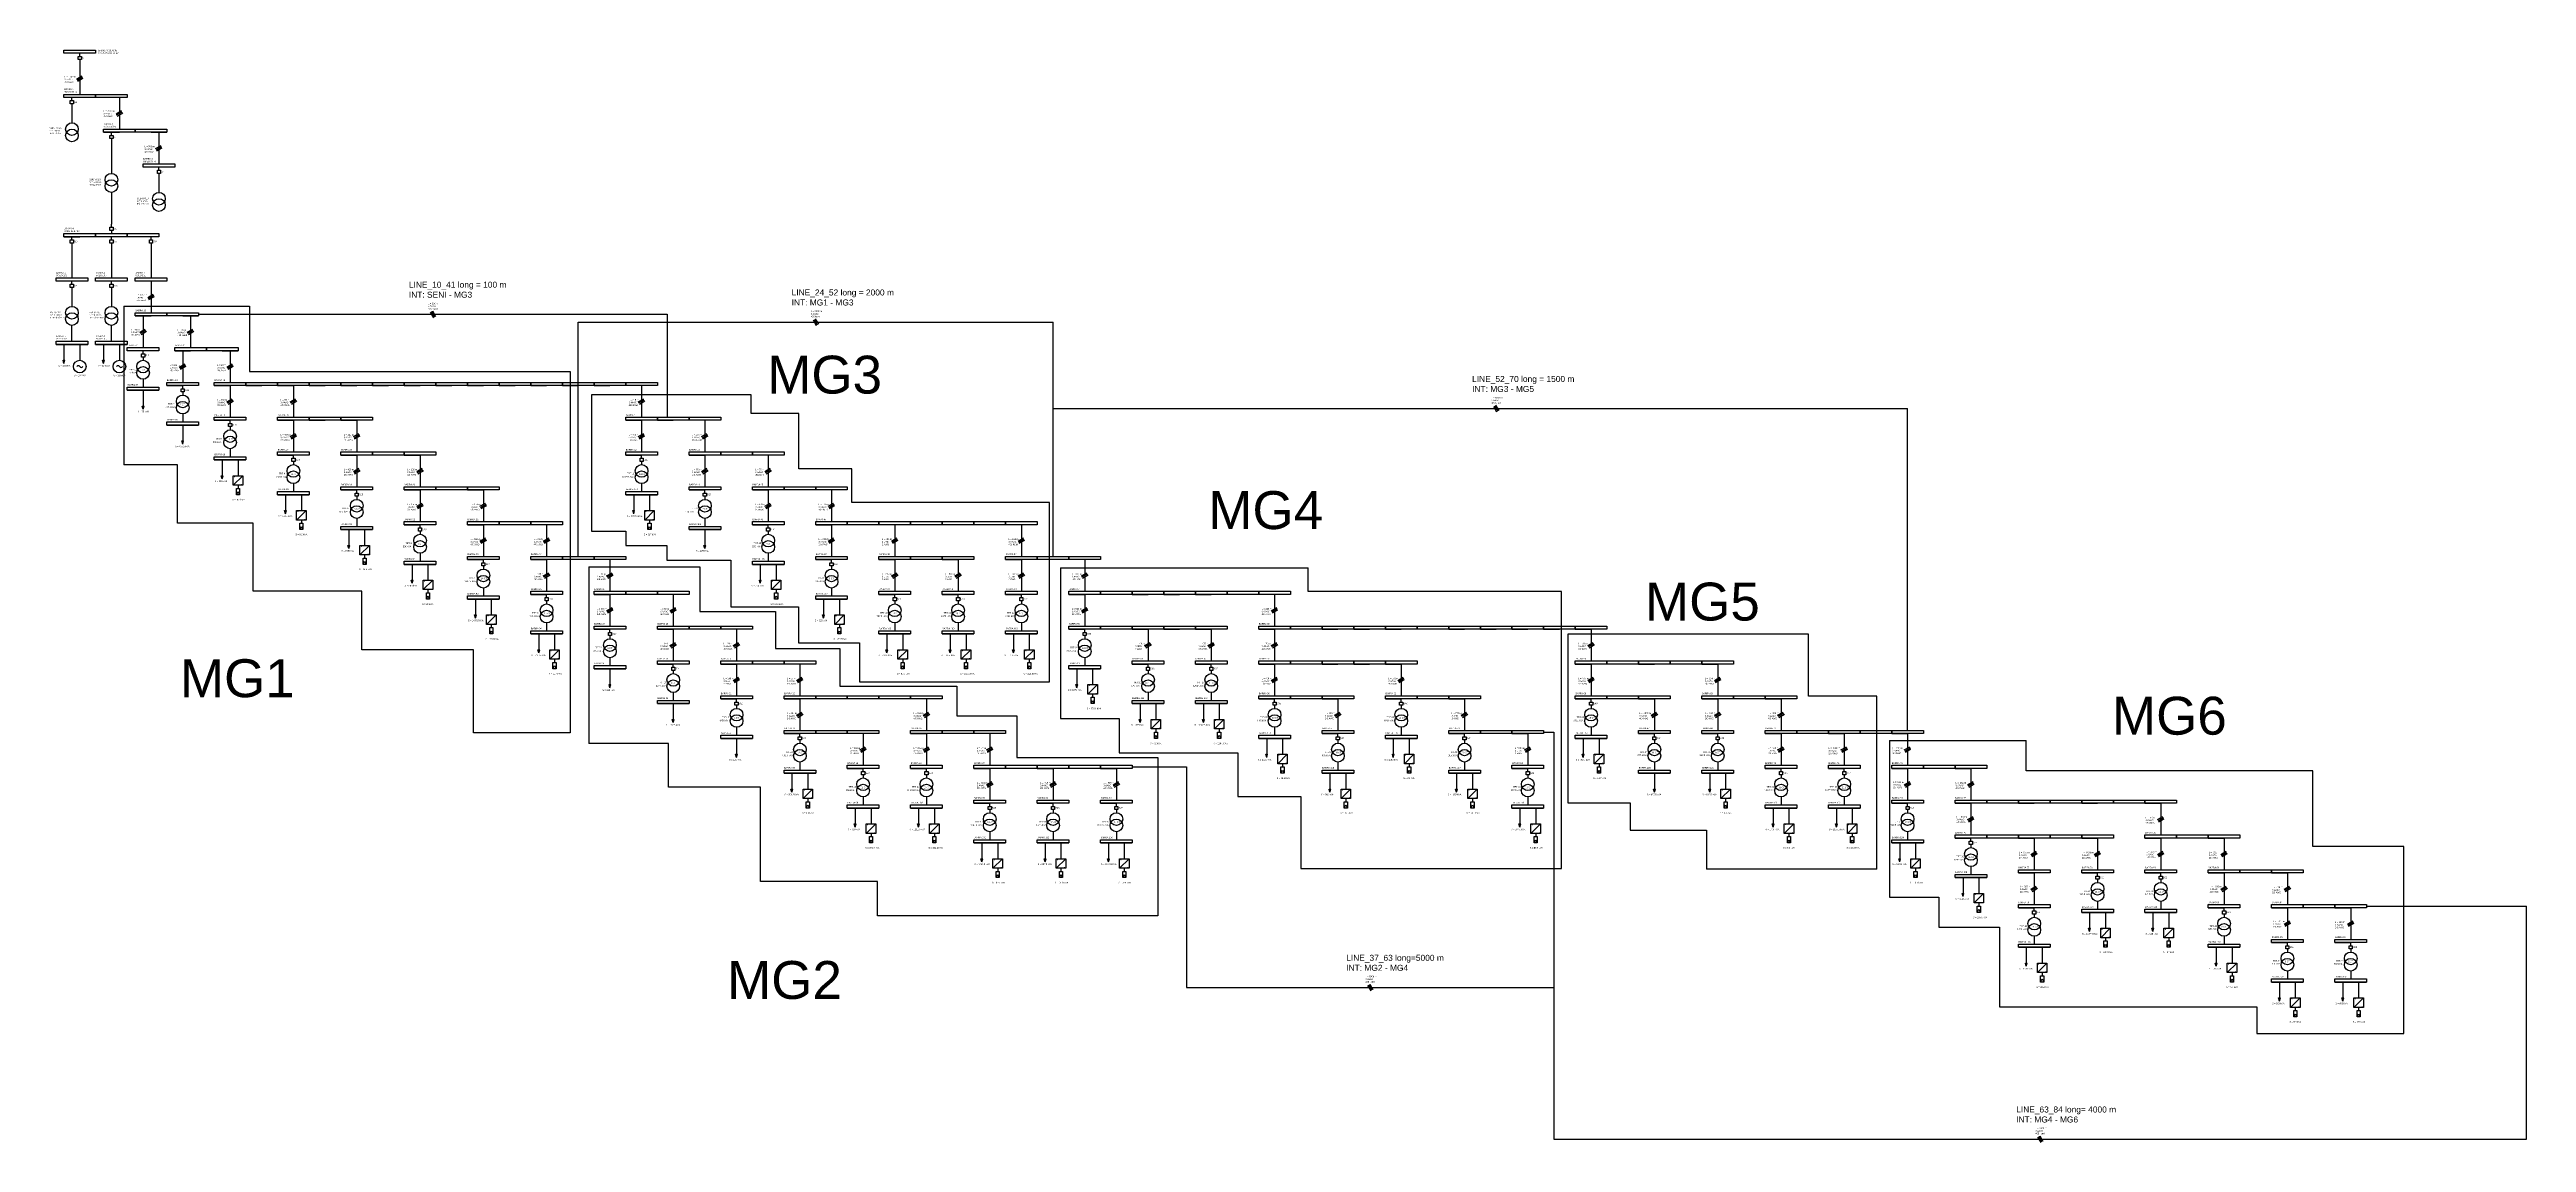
# Model space of a CAD drawing. Header units: millimetres. Extents: x 2288 to 6201, y 295 to 2022.
import ezdxf

# ---------------------------------------------------------------- set-up
doc = ezdxf.new("R2010")
doc.units = ezdxf.units.MM
for name, color, linetype in [('12.47 kV', 210, 'Continuous'), ('240 V', 90, 'Continuous'), ('69 kV', 140, 'Continuous'), ('MG_LINES', 10, 'Continuous'), ('MGs', 7, 'Continuous')]:
    doc.layers.add(name, color=color, linetype=linetype)
doc.styles.get("Standard").update_dxf_attribs({"font": 'arial.ttf'})

msp = doc.modelspace()

# ---------------------------------------------------------------- linework, layer by layer
at = {"layer": '12.47 kV'}
for p, q in [((2385.8, 1795.8), (2385.8, 1745.8)), ((2310.8, 1725.8), (2335.8, 1725.8)), ((2323.3, 1720.8), (2323.3, 1725.8)), ((2385.8, 1740.8), (2385.8, 1745.8)), ((2385.8, 1735.8), (2385.8, 1730.8)), ((2385.8, 1720.8), (2385.8, 1725.8)), ((2460.8, 1725.8), (2435.8, 1725.8)), ((2448.3, 1720.8), (2448.3, 1725.8)), ((2323.3, 1715.8), (2323.3, 1710.8)), ((2323.3, 1710.8), (2323.3, 1660.8)), ((2385.8, 1715.8), (2385.8, 1710.8)), ((2385.8, 1710.8), (2385.8, 1660.8)), ((2448.3, 1715.8), (2448.3, 1710.8)), ((2448.3, 1710.8), (2448.3, 1660.8)), ((2323.3, 1650.8), (2323.3, 1655.8)), ((2323.3, 1645.8), (2323.3, 1640.8)), ((2385.8, 1650.8), (2385.8, 1655.8)), ((2385.8, 1645.8), (2385.8, 1640.8)), ((2448.3, 1655.8), (2448.3, 1605.8)), ((2323.3, 1640.8), (2323.3, 1615.8)), ((2385.8, 1640.8), (2385.8, 1615.8)), ((2443, 1630), (2451.6, 1635)), ((2444, 1628.3), (2452.6, 1633.3)), ((2445, 1626.5), (2453.6, 1631.5)), ((2448.3, 1630.8), (2448.3, 1633.1)), ((2448.3, 1630.8), (2448.3, 1628.5)), ((2423.3, 1600.8), (2448.3, 1600.8)), ((2430.5, 1575), (2439.1, 1580)), ((2431.5, 1573.3), (2440.1, 1578.3)), ((2432.5, 1571.5), (2441.1, 1576.5)), ((2435.8, 1600.8), (2435.8, 1550.8)), ((2435.8, 1575.8), (2435.8, 1578.1)), ((2435.8, 1575.8), (2435.8, 1573.5)), ((2498.3, 1600.8), (2523.3, 1600.8)), ((2505.5, 1575), (2514.1, 1580)), ((2506.5, 1573.3), (2515.1, 1578.3)), ((2507.5, 1571.5), (2516.1, 1576.5)), ((2510.8, 1600.8), (2510.8, 1550.8)), ((2510.8, 1575.8), (2510.8, 1578.1)), ((2510.8, 1575.8), (2510.8, 1573.5)), ((2435.8, 1540.8), (2435.8, 1545.8)), ((2435.8, 1535.8), (2435.8, 1530.8)), ((2485.8, 1545.8), (2510.8, 1545.8)), ((2498.3, 1545.8), (2498.3, 1495.8)), ((2560.8, 1545.8), (2585.8, 1545.8)), ((2573.3, 1545.8), (2573.3, 1495.8)), ((2473.3, 1490.8), (2498.3, 1490.8)), ((2493, 1520), (2501.6, 1525)), ((2494, 1518.3), (2502.6, 1523.3)), ((2495, 1516.5), (2503.6, 1521.5)), ((2498.3, 1520.8), (2498.3, 1523.1)), ((2498.3, 1520.8), (2498.3, 1518.5)), ((2498.3, 1485.8), (2498.3, 1490.8)), ((2548.3, 1490.8), (2573.3, 1490.8)), ((2568, 1520), (2576.6, 1525)), ((2569, 1518.3), (2577.6, 1523.3)), ((2570, 1516.5), (2578.6, 1521.5)), ((2573.3, 1520.8), (2573.3, 1523.1)), ((2573.3, 1520.8), (2573.3, 1518.5)), ((2573.3, 1490.8), (2573.3, 1440.8)), ((2598.3, 1490.8), (2623.3, 1490.8)), ((2648.3, 1490.8), (2673.3, 1490.8)), ((2673.3, 1490.8), (2673.3, 1440.8)), ((2698.3, 1490.8), (2723.3, 1490.8)), ((2748.3, 1490.8), (2773.3, 1490.8)), ((2798.3, 1490.8), (2823.3, 1490.8)), ((2848.3, 1490.8), (2873.3, 1490.8)), ((2898.3, 1490.8), (2923.3, 1490.8)), ((2948.3, 1490.8), (2973.3, 1490.8)), ((2998.3, 1490.8), (3023.3, 1490.8)), ((3048.3, 1490.8), (3073.3, 1490.8)), ((3098.3, 1490.8), (3123.3, 1490.8)), ((3148.3, 1490.8), (3173.3, 1490.8)), ((2498.3, 1480.8), (2498.3, 1475.8)), ((2568, 1465), (2576.6, 1470)), ((2569, 1463.3), (2577.6, 1468.3)), ((2570, 1461.5), (2578.6, 1466.5)), ((2573.3, 1465.8), (2573.3, 1468.1)), ((2573.3, 1465.8), (2573.3, 1463.5)), ((2668, 1465), (2676.6, 1470)), ((2669, 1463.3), (2677.6, 1468.3)), ((2670, 1461.5), (2678.6, 1466.5)), ((2673.3, 1465.8), (2673.3, 1468.1)), ((2673.3, 1465.8), (2673.3, 1463.5)), ((2548.3, 1435.8), (2573.3, 1435.8)), ((2573.3, 1430.8), (2573.3, 1435.8)), ((2573.3, 1425.8), (2573.3, 1420.8)), ((2648.3, 1435.8), (2673.3, 1435.8)), ((2668, 1410), (2676.6, 1415)), ((2669, 1408.3), (2677.6, 1413.3)), ((2670, 1406.5), (2678.6, 1411.5)), ((2673.3, 1435.8), (2673.3, 1385.8)), ((2673.3, 1410.8), (2673.3, 1413.1)), ((2673.3, 1410.8), (2673.3, 1408.5)), ((2698.3, 1435.8), (2723.3, 1435.8)), ((2748.3, 1435.8), (2773.3, 1435.8)), ((2768, 1410), (2776.6, 1415)), ((2769, 1408.3), (2777.6, 1413.3)), ((2770, 1406.5), (2778.6, 1411.5)), ((2773.3, 1435.8), (2773.3, 1385.8)), ((2773.3, 1410.8), (2773.3, 1413.1)), ((2773.3, 1410.8), (2773.3, 1408.5)), ((3198.3, 1435.8), (3223.3, 1435.8)), ((3218, 1410), (3226.6, 1415)), ((3219, 1408.3), (3227.6, 1413.3)), ((3220, 1406.5), (3228.6, 1411.5)), ((3223.3, 1435.8), (3223.3, 1385.8)), ((3223.3, 1410.8), (3223.3, 1413.1)), ((3223.3, 1410.8), (3223.3, 1408.5)), ((3248.3, 1435.8), (3273.3, 1435.8)), ((3318, 1410), (3326.6, 1415)), ((3319, 1408.3), (3327.6, 1413.3)), ((3320, 1406.5), (3328.6, 1411.5)), ((3323.3, 1435.8), (3323.3, 1385.8)), ((3323.3, 1410.8), (3323.3, 1413.1)), ((3323.3, 1410.8), (3323.3, 1408.5)), ((2648.3, 1380.8), (2673.3, 1380.8)), ((2673.3, 1375.8), (2673.3, 1380.8)), ((2673.3, 1370.8), (2673.3, 1365.8)), ((2748.3, 1380.8), (2773.3, 1380.8)), ((2773.3, 1380.8), (2773.3, 1330.8)), ((2848.3, 1380.8), (2873.3, 1380.8)), ((2873.3, 1380.8), (2873.3, 1330.8)), ((3198.3, 1380.8), (3223.3, 1380.8)), ((3223.3, 1375.8), (3223.3, 1380.8)), ((3223.3, 1370.8), (3223.3, 1365.8)), ((3298.3, 1380.8), (3323.3, 1380.8)), ((3323.3, 1380.8), (3323.3, 1330.8)), ((3423.3, 1380.8), (3423.3, 1330.8)), ((2768, 1355), (2776.6, 1360)), ((2769, 1353.3), (2777.6, 1358.3)), ((2770, 1351.5), (2778.6, 1356.5)), ((2773.3, 1355.8), (2773.3, 1358.1)), ((2773.3, 1355.8), (2773.3, 1353.5)), ((2868, 1355), (2876.6, 1360)), ((2869, 1353.3), (2877.6, 1358.3)), ((2870, 1351.5), (2878.6, 1356.5)), ((2873.3, 1355.8), (2873.3, 1358.1)), ((2873.3, 1355.8), (2873.3, 1353.5)), ((3318, 1355), (3326.6, 1360)), ((3319, 1353.3), (3327.6, 1358.3)), ((3320, 1351.5), (3328.6, 1356.5)), ((3323.3, 1355.8), (3323.3, 1358.1)), ((3323.3, 1355.8), (3323.3, 1353.5)), ((3418, 1355), (3426.6, 1360)), ((3419, 1353.3), (3427.6, 1358.3)), ((3420, 1351.5), (3428.6, 1356.5)), ((3423.3, 1355.8), (3423.3, 1358.1)), ((3423.3, 1355.8), (3423.3, 1353.5)), ((2748.3, 1325.8), (2773.3, 1325.8)), ((2773.3, 1320.8), (2773.3, 1325.8)), ((2773.3, 1315.8), (2773.3, 1310.8)), ((2848.3, 1325.8), (2873.3, 1325.8)), ((2868, 1300), (2876.6, 1305)), ((2869, 1298.3), (2877.6, 1303.3)), ((2870, 1296.5), (2878.6, 1301.5)), ((2873.3, 1325.8), (2873.3, 1275.8)), ((2873.3, 1300.8), (2873.3, 1303.1)), ((2873.3, 1300.8), (2873.3, 1298.5)), ((2948.3, 1325.8), (2973.3, 1325.8)), ((2968, 1300), (2976.6, 1305)), ((2969, 1298.3), (2977.6, 1303.3)), ((2970, 1296.5), (2978.6, 1301.5)), ((2973.3, 1325.8), (2973.3, 1275.8)), ((2973.3, 1300.8), (2973.3, 1303.1)), ((2973.3, 1300.8), (2973.3, 1298.5)), ((3298.3, 1325.8), (3323.3, 1325.8)), ((3323.3, 1320.8), (3323.3, 1325.8)), ((3323.3, 1315.8), (3323.3, 1310.8)), ((3398.3, 1325.8), (3423.3, 1325.8)), ((3418, 1300), (3426.6, 1305)), ((3419, 1298.3), (3427.6, 1303.3)), ((3420, 1296.5), (3428.6, 1301.5)), ((3423.3, 1325.8), (3423.3, 1275.8)), ((3423.3, 1300.8), (3423.3, 1303.1)), ((3423.3, 1300.8), (3423.3, 1298.5)), ((3518, 1300), (3526.6, 1305)), ((3519, 1298.3), (3527.6, 1303.3)), ((3520, 1296.5), (3528.6, 1301.5)), ((3523.3, 1325.8), (3523.3, 1275.8)), ((3523.3, 1300.8), (3523.3, 1303.1)), ((3523.3, 1300.8), (3523.3, 1298.5)), ((2848.3, 1270.8), (2873.3, 1270.8)), ((2873.3, 1265.8), (2873.3, 1270.8)), ((2873.3, 1260.8), (2873.3, 1255.8)), ((2948.3, 1270.8), (2973.3, 1270.8)), ((2973.3, 1270.8), (2973.3, 1220.8)), ((3073.3, 1270.8), (3073.3, 1220.8)), ((3398.3, 1270.8), (3423.3, 1270.8)), ((3423.3, 1265.8), (3423.3, 1270.8)), ((3423.3, 1260.8), (3423.3, 1255.8)), ((3498.3, 1270.8), (3523.3, 1270.8)), ((3523.3, 1270.8), (3523.3, 1220.8)), ((3623.3, 1270.8), (3623.3, 1220.8)), ((3823.3, 1270.8), (3823.3, 1220.8)), ((2948.3, 1215.8), (2973.3, 1215.8)), ((2968, 1245), (2976.6, 1250)), ((2969, 1243.3), (2977.6, 1248.3)), ((2970, 1241.5), (2978.6, 1246.5)), ((2973.3, 1245.8), (2973.3, 1248.1)), ((2973.3, 1245.8), (2973.3, 1243.5)), ((2973.3, 1210.8), (2973.3, 1215.8)), ((3048.3, 1215.8), (3073.3, 1215.8)), ((3068, 1245), (3076.6, 1250)), ((3069, 1243.3), (3077.6, 1248.3)), ((3070, 1241.5), (3078.6, 1246.5)), ((3073.3, 1245.8), (3073.3, 1248.1)), ((3073.3, 1245.8), (3073.3, 1243.5)), ((3073.3, 1215.8), (3073.3, 1165.8)), ((3498.3, 1215.8), (3523.3, 1215.8)), ((3518, 1245), (3526.6, 1250)), ((3519, 1243.3), (3527.6, 1248.3)), ((3520, 1241.5), (3528.6, 1246.5)), ((3523.3, 1245.8), (3523.3, 1248.1)), ((3523.3, 1245.8), (3523.3, 1243.5)), ((3523.3, 1210.8), (3523.3, 1215.8)), ((3598.3, 1215.8), (3623.3, 1215.8)), ((3618, 1245), (3626.6, 1250)), ((3619, 1243.3), (3627.6, 1248.3)), ((3620, 1241.5), (3628.6, 1246.5)), ((3623.3, 1245.8), (3623.3, 1248.1)), ((3623.3, 1245.8), (3623.3, 1243.5)), ((3623.3, 1215.8), (3623.3, 1165.8)), ((3698.3, 1215.8), (3723.3, 1215.8)), ((3723.3, 1215.8), (3723.3, 1165.8)), ((3798.3, 1215.8), (3823.3, 1215.8)), ((3818, 1245), (3826.6, 1250)), ((3819, 1243.3), (3827.6, 1248.3)), ((3820, 1241.5), (3828.6, 1246.5)), ((3823.3, 1245.8), (3823.3, 1248.1)), ((3823.3, 1245.8), (3823.3, 1243.5)), ((3823.3, 1215.8), (3823.3, 1165.8)), ((2973.3, 1205.8), (2973.3, 1200.8)), ((3068, 1190), (3076.6, 1195)), ((3069, 1188.3), (3077.6, 1193.3)), ((3070, 1186.5), (3078.6, 1191.5)), ((3073.3, 1190.8), (3073.3, 1193.1)), ((3073.3, 1190.8), (3073.3, 1188.5)), ((3523.3, 1205.8), (3523.3, 1200.8)), ((3618, 1190), (3626.6, 1195)), ((3619, 1188.3), (3627.6, 1193.3)), ((3620, 1186.5), (3628.6, 1191.5)), ((3623.3, 1190.8), (3623.3, 1193.1)), ((3623.3, 1190.8), (3623.3, 1188.5)), ((3718, 1190), (3726.6, 1195)), ((3719, 1188.3), (3727.6, 1193.3)), ((3720, 1186.5), (3728.6, 1191.5)), ((3723.3, 1190.8), (3723.3, 1193.1)), ((3723.3, 1190.8), (3723.3, 1188.5)), ((3818, 1190), (3826.6, 1195)), ((3819, 1188.3), (3827.6, 1193.3)), ((3820, 1186.5), (3828.6, 1191.5)), ((3823.3, 1190.8), (3823.3, 1193.1)), ((3823.3, 1190.8), (3823.3, 1188.5)), ((3048.3, 1160.8), (3073.3, 1160.8)), ((3073.3, 1155.8), (3073.3, 1160.8)), ((3073.3, 1150.8), (3073.3, 1145.8)), ((3148.3, 1160.8), (3173.3, 1160.8)), ((3168, 1135), (3176.6, 1140)), ((3169, 1133.3), (3177.6, 1138.3)), ((3170, 1131.5), (3178.6, 1136.5)), ((3173.3, 1160.8), (3173.3, 1110.8)), ((3173.3, 1135.8), (3173.3, 1138.1)), ((3173.3, 1135.8), (3173.3, 1133.5)), ((3268, 1135), (3276.6, 1140)), ((3269, 1133.3), (3277.6, 1138.3)), ((3270, 1131.5), (3278.6, 1136.5)), ((3273.3, 1160.8), (3273.3, 1110.8)), ((3273.3, 1135.8), (3273.3, 1138.1)), ((3273.3, 1135.8), (3273.3, 1133.5)), ((3598.3, 1160.8), (3623.3, 1160.8)), ((3623.3, 1155.8), (3623.3, 1160.8)), ((3623.3, 1150.8), (3623.3, 1145.8)), ((3698.3, 1160.8), (3723.3, 1160.8)), ((3723.3, 1155.8), (3723.3, 1160.8)), ((3723.3, 1150.8), (3723.3, 1145.8)), ((3798.3, 1160.8), (3823.3, 1160.8)), ((3823.3, 1155.8), (3823.3, 1160.8)), ((3823.3, 1150.8), (3823.3, 1145.8)), ((3898.3, 1160.8), (3923.3, 1160.8)), ((3918, 1135), (3926.6, 1140)), ((3919, 1133.3), (3927.6, 1138.3)), ((3920, 1131.5), (3928.6, 1136.5)), ((3923.3, 1160.8), (3923.3, 1110.8)), ((3923.3, 1135.8), (3923.3, 1138.1)), ((3923.3, 1135.8), (3923.3, 1133.5)), ((3998.3, 1160.8), (4023.3, 1160.8)), ((4048.3, 1160.8), (4073.3, 1160.8)), ((4098.3, 1160.8), (4123.3, 1160.8)), ((4218, 1135), (4226.6, 1140)), ((4219, 1133.3), (4227.6, 1138.3)), ((4220, 1131.5), (4228.6, 1136.5)), ((4223.3, 1160.8), (4223.3, 1110.8)), ((4223.3, 1135.8), (4223.3, 1138.1)), ((4223.3, 1135.8), (4223.3, 1133.5)), ((3148.3, 1105.8), (3173.3, 1105.8)), ((3173.3, 1100.8), (3173.3, 1105.8)), ((3173.3, 1095.8), (3173.3, 1090.8)), ((3248.3, 1105.8), (3273.3, 1105.8)), ((3273.3, 1105.8), (3273.3, 1055.8)), ((3373.3, 1105.8), (3373.3, 1055.8)), ((3898.3, 1105.8), (3923.3, 1105.8)), ((3923.3, 1100.8), (3923.3, 1105.8)), ((3923.3, 1095.8), (3923.3, 1090.8)), ((3998.3, 1105.8), (4023.3, 1105.8)), ((4023.3, 1105.8), (4023.3, 1055.8)), ((4048.3, 1105.8), (4073.3, 1105.8)), ((4098.3, 1105.8), (4123.3, 1105.8)), ((4123.3, 1105.8), (4123.3, 1055.8)), ((4198.3, 1105.8), (4223.3, 1105.8)), ((4223.3, 1105.8), (4223.3, 1055.8)), ((4298.3, 1105.8), (4323.3, 1105.8)), ((4348.3, 1105.8), (4373.3, 1105.8)), ((4398.3, 1105.8), (4423.3, 1105.8)), ((4498.3, 1105.8), (4523.3, 1105.8)), ((4548.3, 1105.8), (4573.3, 1105.8)), ((4598.3, 1105.8), (4623.3, 1105.8)), ((4648.3, 1105.8), (4673.3, 1105.8)), ((4698.3, 1105.8), (4723.3, 1105.8)), ((3268, 1080), (3276.6, 1085)), ((3269, 1078.3), (3277.6, 1083.3)), ((3270, 1076.5), (3278.6, 1081.5)), ((3273.3, 1080.8), (3273.3, 1083.1)), ((3273.3, 1080.8), (3273.3, 1078.5)), ((3368, 1080), (3376.6, 1085)), ((3369, 1078.3), (3377.6, 1083.3)), ((3370, 1076.5), (3378.6, 1081.5)), ((3373.3, 1080.8), (3373.3, 1083.1)), ((3373.3, 1080.8), (3373.3, 1078.5)), ((4018, 1080), (4026.6, 1085)), ((4019, 1078.3), (4027.6, 1083.3)), ((4020, 1076.5), (4028.6, 1081.5)), ((4023.3, 1080.8), (4023.3, 1083.1)), ((4023.3, 1080.8), (4023.3, 1078.5)), ((4118, 1080), (4126.6, 1085)), ((4119, 1078.3), (4127.6, 1083.3)), ((4120, 1076.5), (4128.6, 1081.5)), ((4123.3, 1080.8), (4123.3, 1083.1)), ((4123.3, 1080.8), (4123.3, 1078.5)), ((4218, 1080), (4226.6, 1085)), ((4219, 1078.3), (4227.6, 1083.3)), ((4220, 1076.5), (4228.6, 1081.5)), ((4223.3, 1080.8), (4223.3, 1083.1)), ((4223.3, 1080.8), (4223.3, 1078.5)), ((3248.3, 1050.8), (3273.3, 1050.8)), ((3273.3, 1045.8), (3273.3, 1050.8)), ((3273.3, 1040.8), (3273.3, 1035.8)), ((3348.3, 1050.8), (3373.3, 1050.8)), ((3368, 1025), (3376.6, 1030)), ((3369, 1023.3), (3377.6, 1028.3)), ((3370, 1021.5), (3378.6, 1026.5)), ((3373.3, 1050.8), (3373.3, 1000.8)), ((3373.3, 1025.8), (3373.3, 1028.1)), ((3373.3, 1025.8), (3373.3, 1023.5)), ((3468, 1025), (3476.6, 1030)), ((3469, 1023.3), (3477.6, 1028.3)), ((3470, 1021.5), (3478.6, 1026.5)), ((3473.3, 1050.8), (3473.3, 1000.8)), ((3473.3, 1025.8), (3473.3, 1028.1)), ((3473.3, 1025.8), (3473.3, 1023.5)), ((3998.3, 1050.8), (4023.3, 1050.8)), ((4023.3, 1045.8), (4023.3, 1050.8)), ((4023.3, 1040.8), (4023.3, 1035.8)), ((4098.3, 1050.8), (4123.3, 1050.8)), ((4123.3, 1045.8), (4123.3, 1050.8)), ((4123.3, 1040.8), (4123.3, 1035.8)), ((4198.3, 1050.8), (4223.3, 1050.8)), ((4218, 1025), (4226.6, 1030)), ((4219, 1023.3), (4227.6, 1028.3)), ((4220, 1021.5), (4228.6, 1026.5)), ((4223.3, 1050.8), (4223.3, 1000.8)), ((4223.3, 1025.8), (4223.3, 1028.1)), ((4223.3, 1025.8), (4223.3, 1023.5)), ((4298.3, 1050.8), (4323.3, 1050.8)), ((4348.3, 1050.8), (4373.3, 1050.8)), ((4398.3, 1050.8), (4423.3, 1050.8)), ((4418, 1025), (4426.6, 1030)), ((4419, 1023.3), (4427.6, 1028.3)), ((4420, 1021.5), (4428.6, 1026.5)), ((4423.3, 1050.8), (4423.3, 1000.8)), ((4423.3, 1025.8), (4423.3, 1028.1)), ((4423.3, 1025.8), (4423.3, 1023.5)), ((4698.3, 1050.8), (4723.3, 1050.8)), ((4718, 1025), (4726.6, 1030)), ((4719, 1023.3), (4727.6, 1028.3)), ((4720, 1021.5), (4728.6, 1026.5)), ((4723.3, 1050.8), (4723.3, 1000.8)), ((4723.3, 1025.8), (4723.3, 1028.1)), ((4723.3, 1025.8), (4723.3, 1023.5)), ((4798.3, 1050.8), (4823.3, 1050.8)), ((4898.3, 1050.8), (4923.3, 1050.8)), ((4918, 1025), (4926.6, 1030)), ((4919, 1023.3), (4927.6, 1028.3)), ((4920, 1021.5), (4928.6, 1026.5)), ((4923.3, 1050.8), (4923.3, 1000.8)), ((4923.3, 1025.8), (4923.3, 1028.1)), ((4923.3, 1025.8), (4923.3, 1023.5)), ((3348.3, 995.8), (3373.3, 995.8)), ((3373.3, 990.8), (3373.3, 995.8)), ((3373.3, 985.8), (3373.3, 980.8)), ((3448.3, 995.8), (3473.3, 995.8)), ((3473.3, 995.8), (3473.3, 945.8)), ((3673.3, 995.8), (3673.3, 945.8)), ((4198.3, 995.8), (4223.3, 995.8)), ((4223.3, 990.8), (4223.3, 995.8)), ((4223.3, 985.8), (4223.3, 980.8)), ((4298.3, 995.8), (4323.3, 995.8)), ((4323.3, 995.8), (4323.3, 945.8)), ((4398.3, 995.8), (4423.3, 995.8)), ((4423.3, 990.8), (4423.3, 995.8)), ((4423.3, 985.8), (4423.3, 980.8)), ((4498.3, 995.8), (4523.3, 995.8)), ((4523.3, 995.8), (4523.3, 945.8)), ((4698.3, 995.8), (4723.3, 995.8)), ((4723.3, 990.8), (4723.3, 995.8)), ((4723.3, 985.8), (4723.3, 980.8)), ((4798.3, 995.8), (4823.3, 995.8)), ((4823.3, 995.8), (4823.3, 945.8)), ((4898.3, 995.8), (4923.3, 995.8)), ((4923.3, 995.8), (4923.3, 945.8)), ((4998.3, 995.8), (5023.3, 995.8)), ((5023.3, 995.8), (5023.3, 945.8)), ((3448.3, 940.8), (3473.3, 940.8)), ((3468, 970), (3476.6, 975)), ((3469, 968.3), (3477.6, 973.3)), ((3470, 966.5), (3478.6, 971.5)), ((3473.3, 970.8), (3473.3, 973.1)), ((3473.3, 970.8), (3473.3, 968.5)), ((3473.3, 935.8), (3473.3, 940.8)), ((3573.3, 940.8), (3573.3, 890.8)), ((3648.3, 940.8), (3673.3, 940.8)), ((3668, 970), (3676.6, 975)), ((3669, 968.3), (3677.6, 973.3)), ((3670, 966.5), (3678.6, 971.5)), ((3673.3, 970.8), (3673.3, 973.1)), ((3673.3, 970.8), (3673.3, 968.5)), ((3673.3, 940.8), (3673.3, 890.8)), ((3773.3, 940.8), (3773.3, 890.8)), ((4298.3, 940.8), (4323.3, 940.8)), ((4318, 970), (4326.6, 975)), ((4319, 968.3), (4327.6, 973.3)), ((4320, 966.5), (4328.6, 971.5)), ((4323.3, 970.8), (4323.3, 973.1)), ((4323.3, 970.8), (4323.3, 968.5)), ((4323.3, 935.8), (4323.3, 940.8)), ((4498.3, 940.8), (4523.3, 940.8)), ((4518, 970), (4526.6, 975)), ((4519, 968.3), (4527.6, 973.3)), ((4520, 966.5), (4528.6, 971.5)), ((4523.3, 970.8), (4523.3, 973.1)), ((4523.3, 970.8), (4523.3, 968.5)), ((4523.3, 935.8), (4523.3, 940.8)), ((4598.3, 940.8), (4623.3, 940.8)), ((4623.3, 940.8), (4623.3, 890.8)), ((4798.3, 940.8), (4823.3, 940.8)), ((4818, 970), (4826.6, 975)), ((4819, 968.3), (4827.6, 973.3)), ((4820, 966.5), (4828.6, 971.5)), ((4823.3, 970.8), (4823.3, 973.1)), ((4823.3, 970.8), (4823.3, 968.5)), ((4823.3, 935.8), (4823.3, 940.8)), ((4898.3, 940.8), (4923.3, 940.8)), ((4918, 970), (4926.6, 975)), ((4919, 968.3), (4927.6, 973.3)), ((4920, 966.5), (4928.6, 971.5)), ((4923.3, 970.8), (4923.3, 973.1)), ((4923.3, 970.8), (4923.3, 968.5)), ((4923.3, 935.8), (4923.3, 940.8)), ((4998.3, 940.8), (5023.3, 940.8)), ((5018, 970), (5026.6, 975)), ((5019, 968.3), (5027.6, 973.3)), ((5020, 966.5), (5028.6, 971.5)), ((5023.3, 970.8), (5023.3, 973.1)), ((5023.3, 970.8), (5023.3, 968.5)), ((5023.3, 940.8), (5023.3, 890.8)), ((5098.3, 940.8), (5123.3, 940.8)), ((5123.3, 940.8), (5123.3, 890.8)), ((5198.3, 940.8), (5223.3, 940.8)), ((3473.3, 930.8), (3473.3, 925.8)), ((3568, 915), (3576.6, 920)), ((3569, 913.3), (3577.6, 918.3)), ((3570, 911.5), (3578.6, 916.5)), ((3573.3, 915.8), (3573.3, 918.1)), ((3573.3, 915.8), (3573.3, 913.5)), ((3668, 915), (3676.6, 920)), ((3669, 913.3), (3677.6, 918.3)), ((3670, 911.5), (3678.6, 916.5)), ((3673.3, 915.8), (3673.3, 918.1)), ((3673.3, 915.8), (3673.3, 913.5)), ((3768, 915), (3776.6, 920)), ((3769, 913.3), (3777.6, 918.3)), ((3770, 911.5), (3778.6, 916.5)), ((3773.3, 915.8), (3773.3, 918.1)), ((3773.3, 915.8), (3773.3, 913.5)), ((4323.3, 930.8), (4323.3, 925.8)), ((4523.3, 930.8), (4523.3, 925.8)), ((4618, 915), (4626.6, 920)), ((4619, 913.3), (4627.6, 918.3)), ((4620, 911.5), (4628.6, 916.5)), ((4623.3, 915.8), (4623.3, 918.1)), ((4623.3, 915.8), (4623.3, 913.5)), ((4823.3, 930.8), (4823.3, 925.8)), ((4923.3, 930.8), (4923.3, 925.8)), ((5018, 915), (5026.6, 920)), ((5019, 913.3), (5027.6, 918.3)), ((5020, 911.5), (5028.6, 916.5)), ((5023.3, 915.8), (5023.3, 918.1)), ((5023.3, 915.8), (5023.3, 913.5)), ((5118, 915), (5126.6, 920)), ((5119, 913.3), (5127.6, 918.3)), ((5120, 911.5), (5128.6, 916.5)), ((5123.3, 915.8), (5123.3, 918.1)), ((5123.3, 915.8), (5123.3, 913.5)), ((3548.3, 885.8), (3573.3, 885.8)), ((3573.3, 880.8), (3573.3, 885.8)), ((3573.3, 875.8), (3573.3, 870.8)), ((3648.3, 885.8), (3673.3, 885.8)), ((3673.3, 880.8), (3673.3, 885.8)), ((3673.3, 875.8), (3673.3, 870.8)), ((3748.3, 885.8), (3773.3, 885.8)), ((3768, 860), (3776.6, 865)), ((3769, 858.3), (3777.6, 863.3)), ((3770, 856.5), (3778.6, 861.5)), ((3773.3, 885.8), (3773.3, 835.8)), ((3773.3, 860.8), (3773.3, 863.1)), ((3848.3, 885.8), (3873.3, 885.8)), ((3868, 860), (3876.6, 865)), ((3869, 858.3), (3877.6, 863.3)), ((3870, 856.5), (3878.6, 861.5)), ((3873.3, 885.8), (3873.3, 835.8)), ((3873.3, 860.8), (3873.3, 863.1)), ((3948.3, 885.8), (3973.3, 885.8)), ((3968, 860), (3976.6, 865)), ((3969, 858.3), (3977.6, 863.3)), ((3970, 856.5), (3978.6, 861.5)), ((3973.3, 885.8), (3973.3, 835.8)), ((3973.3, 860.8), (3973.3, 863.1)), ((4598.3, 885.8), (4623.3, 885.8)), ((4623.3, 880.8), (4623.3, 885.8)), ((4623.3, 875.8), (4623.3, 870.8)), ((4998.3, 885.8), (5023.3, 885.8)), ((5023.3, 880.8), (5023.3, 885.8)), ((5023.3, 875.8), (5023.3, 870.8)), ((5098.3, 885.8), (5123.3, 885.8)), ((5123.3, 880.8), (5123.3, 885.8)), ((5123.3, 875.8), (5123.3, 870.8)), ((5198.3, 885.8), (5223.3, 885.8)), ((5218, 860), (5226.6, 865)), ((5219, 858.3), (5227.6, 863.3)), ((5220, 856.5), (5228.6, 861.5)), ((5223.3, 885.8), (5223.3, 835.8)), ((5223.3, 860.8), (5223.3, 863.1)), ((5298.3, 885.8), (5323.3, 885.8)), ((5318, 860), (5326.6, 865)), ((5319, 858.3), (5327.6, 863.3)), ((5320, 856.5), (5328.6, 861.5)), ((5323.3, 885.8), (5323.3, 835.8)), ((5323.3, 860.8), (5323.3, 863.1)), ((3748.3, 830.8), (3773.3, 830.8)), ((3773.3, 860.8), (3773.3, 858.5)), ((3773.3, 825.8), (3773.3, 830.8)), ((3848.3, 830.8), (3873.3, 830.8)), ((3873.3, 860.8), (3873.3, 858.5)), ((3873.3, 825.8), (3873.3, 830.8)), ((3948.3, 830.8), (3973.3, 830.8)), ((3973.3, 860.8), (3973.3, 858.5)), ((3973.3, 825.8), (3973.3, 830.8)), ((5198.3, 830.8), (5223.3, 830.8)), ((5223.3, 860.8), (5223.3, 858.5)), ((5223.3, 825.8), (5223.3, 830.8)), ((5298.3, 830.8), (5323.3, 830.8)), ((5323.3, 860.8), (5323.3, 858.5)), ((5323.3, 830.8), (5323.3, 780.8)), ((5398.3, 830.8), (5423.3, 830.8)), ((5498.3, 830.8), (5523.3, 830.8)), ((5598.3, 830.8), (5623.3, 830.8)), ((5623.3, 830.8), (5623.3, 780.8)), ((3773.3, 820.8), (3773.3, 815.8)), ((3873.3, 820.8), (3873.3, 815.8)), ((3973.3, 820.8), (3973.3, 815.8)), ((5223.3, 820.8), (5223.3, 815.8)), ((5318, 805), (5326.6, 810)), ((5319, 803.3), (5327.6, 808.3)), ((5320, 801.5), (5328.6, 806.5)), ((5323.3, 805.8), (5323.3, 808.1)), ((5323.3, 805.8), (5323.3, 803.5)), ((5618, 805), (5626.6, 810)), ((5619, 803.3), (5627.6, 808.3)), ((5620, 801.5), (5628.6, 806.5)), ((5623.3, 805.8), (5623.3, 808.1)), ((5623.3, 805.8), (5623.3, 803.5)), ((5298.3, 775.8), (5323.3, 775.8)), ((5323.3, 770.8), (5323.3, 775.8)), ((5323.3, 765.8), (5323.3, 760.8)), ((5398.3, 775.8), (5423.3, 775.8)), ((5418, 750), (5426.6, 755)), ((5419, 748.3), (5427.6, 753.3)), ((5420, 746.5), (5428.6, 751.5)), ((5423.3, 775.8), (5423.3, 725.8)), ((5423.3, 750.8), (5423.3, 753.1)), ((5423.3, 750.8), (5423.3, 748.5)), ((5498.3, 775.8), (5523.3, 775.8)), ((5518, 750), (5526.6, 755)), ((5519, 748.3), (5527.6, 753.3)), ((5520, 746.5), (5528.6, 751.5)), ((5523.3, 775.8), (5523.3, 725.8)), ((5523.3, 750.8), (5523.3, 753.1)), ((5523.3, 750.8), (5523.3, 748.5)), ((5598.3, 775.8), (5623.3, 775.8)), ((5618, 750), (5626.6, 755)), ((5619, 748.3), (5627.6, 753.3)), ((5620, 746.5), (5628.6, 751.5)), ((5623.3, 775.8), (5623.3, 725.8)), ((5623.3, 750.8), (5623.3, 753.1)), ((5623.3, 750.8), (5623.3, 748.5)), ((5698.3, 775.8), (5723.3, 775.8)), ((5718, 750), (5726.6, 755)), ((5719, 748.3), (5727.6, 753.3)), ((5720, 746.5), (5728.6, 751.5)), ((5723.3, 775.8), (5723.3, 725.8)), ((5723.3, 750.8), (5723.3, 753.1)), ((5723.3, 750.8), (5723.3, 748.5)), ((5398.3, 720.8), (5423.3, 720.8)), ((5423.3, 720.8), (5423.3, 670.8)), ((5498.3, 720.8), (5523.3, 720.8)), ((5523.3, 715.8), (5523.3, 720.8)), ((5523.3, 710.8), (5523.3, 705.8)), ((5598.3, 720.8), (5623.3, 720.8)), ((5623.3, 715.8), (5623.3, 720.8)), ((5623.3, 710.8), (5623.3, 705.8)), ((5698.3, 720.8), (5723.3, 720.8)), ((5723.3, 720.8), (5723.3, 670.8)), ((5798.3, 720.8), (5823.3, 720.8)), ((5823.3, 720.8), (5823.3, 670.8)), ((5398.3, 665.8), (5423.3, 665.8)), ((5418, 695), (5426.6, 700)), ((5419, 693.3), (5427.6, 698.3)), ((5420, 691.5), (5428.6, 696.5)), ((5423.3, 695.8), (5423.3, 698.1)), ((5423.3, 695.8), (5423.3, 693.5)), ((5423.3, 660.8), (5423.3, 665.8)), ((5698.3, 665.8), (5723.3, 665.8)), ((5718, 695), (5726.6, 700)), ((5719, 693.3), (5727.6, 698.3)), ((5720, 691.5), (5728.6, 696.5)), ((5723.3, 695.8), (5723.3, 698.1)), ((5723.3, 695.8), (5723.3, 693.5)), ((5723.3, 660.8), (5723.3, 665.8)), ((5798.3, 665.8), (5823.3, 665.8)), ((5818, 695), (5826.6, 700)), ((5819, 693.3), (5827.6, 698.3)), ((5820, 691.5), (5828.6, 696.5)), ((5823.3, 695.8), (5823.3, 698.1)), ((5823.3, 695.8), (5823.3, 693.5)), ((5823.3, 665.8), (5823.3, 615.8)), ((5898.3, 665.8), (5923.3, 665.8)), ((5923.3, 665.8), (5923.3, 615.8)), ((5423.3, 655.8), (5423.3, 650.8)), ((5723.3, 655.8), (5723.3, 650.8)), ((5818, 640), (5826.6, 645)), ((5819, 638.3), (5827.6, 643.3)), ((5820, 636.5), (5828.6, 641.5)), ((5823.3, 640.8), (5823.3, 643.1)), ((5823.3, 640.8), (5823.3, 638.5)), ((5918, 640), (5926.6, 645)), ((5919, 638.3), (5927.6, 643.3)), ((5920, 636.5), (5928.6, 641.5)), ((5923.3, 640.8), (5923.3, 643.1)), ((5923.3, 640.8), (5923.3, 638.5)), ((5798.3, 610.8), (5823.3, 610.8)), ((5823.3, 605.8), (5823.3, 610.8)), ((5823.3, 600.8), (5823.3, 595.8)), ((5898.3, 610.8), (5923.3, 610.8)), ((5923.3, 605.8), (5923.3, 610.8)), ((5923.3, 600.8), (5923.3, 595.8))]:
    msp.add_line(p, q, dxfattribs=at)
at = {"layer": '12.47 kV', "color": 1}
for p, q in [((3223.3, 1490.8), (3223.3, 1440.8)), ((3218, 1465), (3226.6, 1470)), ((3219, 1463.3), (3227.6, 1468.3)), ((3220, 1461.5), (3228.6, 1466.5)), ((3223.3, 1465.8), (3223.3, 1468.1)), ((3223.3, 1465.8), (3223.3, 1463.5)), ((5223.3, 940.8), (5223.3, 890.8)), ((5218, 915), (5226.6, 920)), ((5219, 913.3), (5227.6, 918.3)), ((5220, 911.5), (5228.6, 916.5)), ((5223.3, 915.8), (5223.3, 918.1)), ((5223.3, 915.8), (5223.3, 913.5))]:
    msp.add_line(p, q, dxfattribs=at)
at = {"layer": '12.47 kV'}
for points in [[(2310.8, 1730.8), (2360.8, 1730.8), (2360.8, 1725.8), (2310.8, 1725.8)], [(2360.8, 1730.8), (2410.8, 1730.8), (2410.8, 1725.8), (2360.8, 1725.8)], [(2383.3, 1740.8), (2388.3, 1740.8), (2388.3, 1735.8), (2383.3, 1735.8)], [(2410.8, 1730.8), (2460.8, 1730.8), (2460.8, 1725.8), (2410.8, 1725.8)], [(2320.8, 1720.8), (2325.8, 1720.8), (2325.8, 1715.8), (2320.8, 1715.8)], [(2383.3, 1720.8), (2388.3, 1720.8), (2388.3, 1715.8), (2383.3, 1715.8)], [(2445.8, 1720.8), (2450.8, 1720.8), (2450.8, 1715.8), (2445.8, 1715.8)], [(2298.3, 1660.8), (2348.3, 1660.8), (2348.3, 1655.8), (2298.3, 1655.8)], [(2320.8, 1650.8), (2325.8, 1650.8), (2325.8, 1645.8), (2320.8, 1645.8)], [(2360.8, 1660.8), (2410.8, 1660.8), (2410.8, 1655.8), (2360.8, 1655.8)], [(2383.3, 1650.8), (2388.3, 1650.8), (2388.3, 1645.8), (2383.3, 1645.8)], [(2423.3, 1660.8), (2473.3, 1660.8), (2473.3, 1655.8), (2423.3, 1655.8)], [(2423.3, 1605.8), (2473.3, 1605.8), (2473.3, 1600.8), (2423.3, 1600.8)], [(2473.3, 1605.8), (2523.3, 1605.8), (2523.3, 1600.8), (2473.3, 1600.8)], [(2410.8, 1550.8), (2460.8, 1550.8), (2460.8, 1545.8), (2410.8, 1545.8)], [(2433.3, 1540.8), (2438.3, 1540.8), (2438.3, 1535.8), (2433.3, 1535.8)], [(2485.8, 1550.8), (2535.8, 1550.8), (2535.8, 1545.8), (2485.8, 1545.8)], [(2535.8, 1550.8), (2585.8, 1550.8), (2585.8, 1545.8), (2535.8, 1545.8)], [(2473.3, 1495.8), (2523.3, 1495.8), (2523.3, 1490.8), (2473.3, 1490.8)], [(2548.3, 1495.8), (2598.3, 1495.8), (2598.3, 1490.8), (2548.3, 1490.8)], [(2598.3, 1495.8), (2648.3, 1495.8), (2648.3, 1490.8), (2598.3, 1490.8)], [(2648.3, 1495.8), (2698.3, 1495.8), (2698.3, 1490.8), (2648.3, 1490.8)], [(2698.3, 1495.8), (2748.3, 1495.8), (2748.3, 1490.8), (2698.3, 1490.8)], [(2748.3, 1495.8), (2798.3, 1495.8), (2798.3, 1490.8), (2748.3, 1490.8)], [(2798.3, 1495.8), (2848.3, 1495.8), (2848.3, 1490.8), (2798.3, 1490.8)], [(2848.3, 1495.8), (2898.3, 1495.8), (2898.3, 1490.8), (2848.3, 1490.8)], [(2898.3, 1495.8), (2948.3, 1495.8), (2948.3, 1490.8), (2898.3, 1490.8)], [(2948.3, 1495.8), (2998.3, 1495.8), (2998.3, 1490.8), (2948.3, 1490.8)], [(2998.3, 1495.8), (3048.3, 1495.8), (3048.3, 1490.8), (2998.3, 1490.8)], [(3048.3, 1495.8), (3098.3, 1495.8), (3098.3, 1490.8), (3048.3, 1490.8)], [(3098.3, 1495.8), (3148.3, 1495.8), (3148.3, 1490.8), (3098.3, 1490.8)], [(3148.3, 1495.8), (3198.3, 1495.8), (3198.3, 1490.8), (3148.3, 1490.8)], [(3198.3, 1495.8), (3248.3, 1495.8), (3248.3, 1490.8), (3198.3, 1490.8)], [(2495.8, 1485.8), (2500.8, 1485.8), (2500.8, 1480.8), (2495.8, 1480.8)], [(2548.3, 1440.8), (2598.3, 1440.8), (2598.3, 1435.8), (2548.3, 1435.8)], [(2570.8, 1430.8), (2575.8, 1430.8), (2575.8, 1425.8), (2570.8, 1425.8)], [(2648.3, 1440.8), (2698.3, 1440.8), (2698.3, 1435.8), (2648.3, 1435.8)], [(2698.3, 1440.8), (2748.3, 1440.8), (2748.3, 1435.8), (2698.3, 1435.8)], [(2748.3, 1440.8), (2798.3, 1440.8), (2798.3, 1435.8), (2748.3, 1435.8)], [(3198.3, 1440.8), (3248.3, 1440.8), (3248.3, 1435.8), (3198.3, 1435.8)], [(3248.3, 1440.8), (3298.3, 1440.8), (3298.3, 1435.8), (3248.3, 1435.8)], [(3298.3, 1440.8), (3348.3, 1440.8), (3348.3, 1435.8), (3298.3, 1435.8)], [(2648.3, 1385.8), (2698.3, 1385.8), (2698.3, 1380.8), (2648.3, 1380.8)], [(2670.8, 1375.8), (2675.8, 1375.8), (2675.8, 1370.8), (2670.8, 1370.8)], [(2748.3, 1385.8), (2798.3, 1385.8), (2798.3, 1380.8), (2748.3, 1380.8)], [(2798.3, 1385.8), (2848.3, 1385.8), (2848.3, 1380.8), (2798.3, 1380.8)], [(2848.3, 1385.8), (2898.3, 1385.8), (2898.3, 1380.8), (2848.3, 1380.8)], [(3198.3, 1385.8), (3248.3, 1385.8), (3248.3, 1380.8), (3198.3, 1380.8)], [(3220.8, 1375.8), (3225.8, 1375.8), (3225.8, 1370.8), (3220.8, 1370.8)], [(3298.3, 1385.8), (3348.3, 1385.8), (3348.3, 1380.8), (3298.3, 1380.8)], [(3348.3, 1385.8), (3398.3, 1385.8), (3398.3, 1380.8), (3348.3, 1380.8)], [(3398.3, 1385.8), (3448.3, 1385.8), (3448.3, 1380.8), (3398.3, 1380.8)], [(2748.3, 1330.8), (2798.3, 1330.8), (2798.3, 1325.8), (2748.3, 1325.8)], [(2848.3, 1330.8), (2898.3, 1330.8), (2898.3, 1325.8), (2848.3, 1325.8)], [(2898.3, 1330.8), (2948.3, 1330.8), (2948.3, 1325.8), (2898.3, 1325.8)], [(2948.3, 1330.8), (2998.3, 1330.8), (2998.3, 1325.8), (2948.3, 1325.8)], [(3298.3, 1330.8), (3348.3, 1330.8), (3348.3, 1325.8), (3298.3, 1325.8)], [(3398.3, 1330.8), (3448.3, 1330.8), (3448.3, 1325.8), (3398.3, 1325.8)], [(3448.3, 1330.8), (3498.3, 1330.8), (3498.3, 1325.8), (3448.3, 1325.8)], [(3498.3, 1330.8), (3548.3, 1330.8), (3548.3, 1325.8), (3498.3, 1325.8)], [(2770.8, 1320.8), (2775.8, 1320.8), (2775.8, 1315.8), (2770.8, 1315.8)], [(3320.8, 1320.8), (3325.8, 1320.8), (3325.8, 1315.8), (3320.8, 1315.8)], [(2848.3, 1275.8), (2898.3, 1275.8), (2898.3, 1270.8), (2848.3, 1270.8)], [(2870.8, 1265.8), (2875.8, 1265.8), (2875.8, 1260.8), (2870.8, 1260.8)], [(2948.3, 1275.8), (2998.3, 1275.8), (2998.3, 1270.8), (2948.3, 1270.8)], [(2998.3, 1275.8), (3048.3, 1275.8), (3048.3, 1270.8), (2998.3, 1270.8)], [(3048.3, 1275.8), (3098.3, 1275.8), (3098.3, 1270.8), (3048.3, 1270.8)], [(3398.3, 1275.8), (3448.3, 1275.8), (3448.3, 1270.8), (3398.3, 1270.8)], [(3420.8, 1265.8), (3425.8, 1265.8), (3425.8, 1260.8), (3420.8, 1260.8)], [(3498.3, 1275.8), (3548.3, 1275.8), (3548.3, 1270.8), (3498.3, 1270.8)], [(3548.3, 1275.8), (3598.3, 1275.8), (3598.3, 1270.8), (3548.3, 1270.8)], [(3598.3, 1275.8), (3648.3, 1275.8), (3648.3, 1270.8), (3598.3, 1270.8)], [(3648.3, 1275.8), (3698.3, 1275.8), (3698.3, 1270.8), (3648.3, 1270.8)], [(3698.3, 1275.8), (3748.3, 1275.8), (3748.3, 1270.8), (3698.3, 1270.8)], [(3748.3, 1275.8), (3798.3, 1275.8), (3798.3, 1270.8), (3748.3, 1270.8)], [(3798.3, 1275.8), (3848.3, 1275.8), (3848.3, 1270.8), (3798.3, 1270.8)], [(2948.3, 1220.8), (2998.3, 1220.8), (2998.3, 1215.8), (2948.3, 1215.8)], [(3048.3, 1220.8), (3098.3, 1220.8), (3098.3, 1215.8), (3048.3, 1215.8)], [(3098.3, 1220.8), (3148.3, 1220.8), (3148.3, 1215.8), (3098.3, 1215.8)], [(3148.3, 1220.8), (3198.3, 1220.8), (3198.3, 1215.8), (3148.3, 1215.8)], [(3498.3, 1220.8), (3548.3, 1220.8), (3548.3, 1215.8), (3498.3, 1215.8)], [(3598.3, 1220.8), (3648.3, 1220.8), (3648.3, 1215.8), (3598.3, 1215.8)], [(3648.3, 1220.8), (3698.3, 1220.8), (3698.3, 1215.8), (3648.3, 1215.8)], [(3698.3, 1220.8), (3748.3, 1220.8), (3748.3, 1215.8), (3698.3, 1215.8)], [(3798.3, 1220.8), (3848.3, 1220.8), (3848.3, 1215.8), (3798.3, 1215.8)], [(3848.3, 1220.8), (3898.3, 1220.8), (3898.3, 1215.8), (3848.3, 1215.8)], [(3898.3, 1220.8), (3948.3, 1220.8), (3948.3, 1215.8), (3898.3, 1215.8)], [(2970.8, 1210.8), (2975.8, 1210.8), (2975.8, 1205.8), (2970.8, 1205.8)], [(3520.8, 1210.8), (3525.8, 1210.8), (3525.8, 1205.8), (3520.8, 1205.8)], [(3048.3, 1165.8), (3098.3, 1165.8), (3098.3, 1160.8), (3048.3, 1160.8)], [(3070.8, 1155.8), (3075.8, 1155.8), (3075.8, 1150.8), (3070.8, 1150.8)], [(3148.3, 1165.8), (3198.3, 1165.8), (3198.3, 1160.8), (3148.3, 1160.8)], [(3198.3, 1165.8), (3248.3, 1165.8), (3248.3, 1160.8), (3198.3, 1160.8)], [(3248.3, 1165.8), (3298.3, 1165.8), (3298.3, 1160.8), (3248.3, 1160.8)], [(3598.3, 1165.8), (3648.3, 1165.8), (3648.3, 1160.8), (3598.3, 1160.8)], [(3620.8, 1155.8), (3625.8, 1155.8), (3625.8, 1150.8), (3620.8, 1150.8)], [(3698.3, 1165.8), (3748.3, 1165.8), (3748.3, 1160.8), (3698.3, 1160.8)], [(3720.8, 1155.8), (3725.8, 1155.8), (3725.8, 1150.8), (3720.8, 1150.8)], [(3798.3, 1165.8), (3848.3, 1165.8), (3848.3, 1160.8), (3798.3, 1160.8)], [(3820.8, 1155.8), (3825.8, 1155.8), (3825.8, 1150.8), (3820.8, 1150.8)], [(3898.3, 1165.8), (3948.3, 1165.8), (3948.3, 1160.8), (3898.3, 1160.8)], [(3948.3, 1165.8), (3998.3, 1165.8), (3998.3, 1160.8), (3948.3, 1160.8)], [(3998.3, 1165.8), (4048.3, 1165.8), (4048.3, 1160.8), (3998.3, 1160.8)], [(4048.3, 1165.8), (4098.3, 1165.8), (4098.3, 1160.8), (4048.3, 1160.8)], [(4098.3, 1165.8), (4148.3, 1165.8), (4148.3, 1160.8), (4098.3, 1160.8)], [(4148.3, 1165.8), (4198.3, 1165.8), (4198.3, 1160.8), (4148.3, 1160.8)], [(4198.3, 1165.8), (4248.3, 1165.8), (4248.3, 1160.8), (4198.3, 1160.8)], [(3148.3, 1110.8), (3198.3, 1110.8), (3198.3, 1105.8), (3148.3, 1105.8)], [(3170.8, 1100.8), (3175.8, 1100.8), (3175.8, 1095.8), (3170.8, 1095.8)], [(3248.3, 1110.8), (3298.3, 1110.8), (3298.3, 1105.8), (3248.3, 1105.8)], [(3298.3, 1110.8), (3348.3, 1110.8), (3348.3, 1105.8), (3298.3, 1105.8)], [(3348.3, 1110.8), (3398.3, 1110.8), (3398.3, 1105.8), (3348.3, 1105.8)], [(3898.3, 1110.8), (3948.3, 1110.8), (3948.3, 1105.8), (3898.3, 1105.8)], [(3920.8, 1100.8), (3925.8, 1100.8), (3925.8, 1095.8), (3920.8, 1095.8)], [(3948.3, 1110.8), (3998.3, 1110.8), (3998.3, 1105.8), (3948.3, 1105.8)], [(3998.3, 1110.8), (4048.3, 1110.8), (4048.3, 1105.8), (3998.3, 1105.8)], [(4048.3, 1110.8), (4098.3, 1110.8), (4098.3, 1105.8), (4048.3, 1105.8)], [(4098.3, 1110.8), (4148.3, 1110.8), (4148.3, 1105.8), (4098.3, 1105.8)], [(4198.3, 1110.8), (4248.3, 1110.8), (4248.3, 1105.8), (4198.3, 1105.8)], [(4248.3, 1110.8), (4298.3, 1110.8), (4298.3, 1105.8), (4248.3, 1105.8)], [(4298.3, 1110.8), (4348.3, 1110.8), (4348.3, 1105.8), (4298.3, 1105.8)], [(4348.3, 1110.8), (4398.3, 1110.8), (4398.3, 1105.8), (4348.3, 1105.8)], [(4398.3, 1110.8), (4448.3, 1110.8), (4448.3, 1105.8), (4398.3, 1105.8)], [(4448.3, 1110.8), (4498.3, 1110.8), (4498.3, 1105.8), (4448.3, 1105.8)], [(4498.3, 1110.8), (4548.3, 1110.8), (4548.3, 1105.8), (4498.3, 1105.8)], [(4548.3, 1110.8), (4598.3, 1110.8), (4598.3, 1105.8), (4548.3, 1105.8)], [(4598.3, 1110.8), (4648.3, 1110.8), (4648.3, 1105.8), (4598.3, 1105.8)], [(4648.3, 1110.8), (4698.3, 1110.8), (4698.3, 1105.8), (4648.3, 1105.8)], [(4698.3, 1110.8), (4748.3, 1110.8), (4748.3, 1105.8), (4698.3, 1105.8)], [(3248.3, 1055.8), (3298.3, 1055.8), (3298.3, 1050.8), (3248.3, 1050.8)], [(3270.8, 1045.8), (3275.8, 1045.8), (3275.8, 1040.8), (3270.8, 1040.8)], [(3348.3, 1055.8), (3398.3, 1055.8), (3398.3, 1050.8), (3348.3, 1050.8)], [(3398.3, 1055.8), (3448.3, 1055.8), (3448.3, 1050.8), (3398.3, 1050.8)], [(3448.3, 1055.8), (3498.3, 1055.8), (3498.3, 1050.8), (3448.3, 1050.8)], [(3998.3, 1055.8), (4048.3, 1055.8), (4048.3, 1050.8), (3998.3, 1050.8)], [(4020.8, 1045.8), (4025.8, 1045.8), (4025.8, 1040.8), (4020.8, 1040.8)], [(4098.3, 1055.8), (4148.3, 1055.8), (4148.3, 1050.8), (4098.3, 1050.8)], [(4120.8, 1045.8), (4125.8, 1045.8), (4125.8, 1040.8), (4120.8, 1040.8)], [(4198.3, 1055.8), (4248.3, 1055.8), (4248.3, 1050.8), (4198.3, 1050.8)], [(4248.3, 1055.8), (4298.3, 1055.8), (4298.3, 1050.8), (4248.3, 1050.8)], [(4298.3, 1055.8), (4348.3, 1055.8), (4348.3, 1050.8), (4298.3, 1050.8)], [(4348.3, 1055.8), (4398.3, 1055.8), (4398.3, 1050.8), (4348.3, 1050.8)], [(4398.3, 1055.8), (4448.3, 1055.8), (4448.3, 1050.8), (4398.3, 1050.8)], [(4698.3, 1055.8), (4748.3, 1055.8), (4748.3, 1050.8), (4698.3, 1050.8)], [(4748.3, 1055.8), (4798.3, 1055.8), (4798.3, 1050.8), (4748.3, 1050.8)], [(4798.3, 1055.8), (4848.3, 1055.8), (4848.3, 1050.8), (4798.3, 1050.8)], [(4848.3, 1055.8), (4898.3, 1055.8), (4898.3, 1050.8), (4848.3, 1050.8)], [(4898.3, 1055.8), (4948.3, 1055.8), (4948.3, 1050.8), (4898.3, 1050.8)], [(3348.3, 1000.8), (3398.3, 1000.8), (3398.3, 995.8), (3348.3, 995.8)], [(3370.8, 990.8), (3375.8, 990.8), (3375.8, 985.8), (3370.8, 985.8)], [(3448.3, 1000.8), (3498.3, 1000.8), (3498.3, 995.8), (3448.3, 995.8)], [(3498.3, 1000.8), (3548.3, 1000.8), (3548.3, 995.8), (3498.3, 995.8)], [(3548.3, 1000.8), (3598.3, 1000.8), (3598.3, 995.8), (3548.3, 995.8)], [(3598.3, 1000.8), (3648.3, 1000.8), (3648.3, 995.8), (3598.3, 995.8)], [(3648.3, 1000.8), (3698.3, 1000.8), (3698.3, 995.8), (3648.3, 995.8)], [(4198.3, 1000.8), (4248.3, 1000.8), (4248.3, 995.8), (4198.3, 995.8)], [(4220.8, 990.8), (4225.8, 990.8), (4225.8, 985.8), (4220.8, 985.8)], [(4248.3, 1000.8), (4298.3, 1000.8), (4298.3, 995.8), (4248.3, 995.8)], [(4298.3, 1000.8), (4348.3, 1000.8), (4348.3, 995.8), (4298.3, 995.8)], [(4398.3, 1000.8), (4448.3, 1000.8), (4448.3, 995.8), (4398.3, 995.8)], [(4420.8, 990.8), (4425.8, 990.8), (4425.8, 985.8), (4420.8, 985.8)], [(4448.3, 1000.8), (4498.3, 1000.8), (4498.3, 995.8), (4448.3, 995.8)], [(4498.3, 1000.8), (4548.3, 1000.8), (4548.3, 995.8), (4498.3, 995.8)], [(4698.3, 1000.8), (4748.3, 1000.8), (4748.3, 995.8), (4698.3, 995.8)], [(4720.8, 990.8), (4725.8, 990.8), (4725.8, 985.8), (4720.8, 985.8)], [(4748.3, 1000.8), (4798.3, 1000.8), (4798.3, 995.8), (4748.3, 995.8)], [(4798.3, 1000.8), (4848.3, 1000.8), (4848.3, 995.8), (4798.3, 995.8)], [(4898.3, 1000.8), (4948.3, 1000.8), (4948.3, 995.8), (4898.3, 995.8)], [(4948.3, 1000.8), (4998.3, 1000.8), (4998.3, 995.8), (4948.3, 995.8)], [(4998.3, 1000.8), (5048.3, 1000.8), (5048.3, 995.8), (4998.3, 995.8)], [(3448.3, 945.8), (3498.3, 945.8), (3498.3, 940.8), (3448.3, 940.8)], [(3498.3, 945.8), (3548.3, 945.8), (3548.3, 940.8), (3498.3, 940.8)], [(3548.3, 945.8), (3598.3, 945.8), (3598.3, 940.8), (3548.3, 940.8)], [(3648.3, 945.8), (3698.3, 945.8), (3698.3, 940.8), (3648.3, 940.8)], [(3698.3, 945.8), (3748.3, 945.8), (3748.3, 940.8), (3698.3, 940.8)], [(3748.3, 945.8), (3798.3, 945.8), (3798.3, 940.8), (3748.3, 940.8)], [(4298.3, 945.8), (4348.3, 945.8), (4348.3, 940.8), (4298.3, 940.8)], [(4498.3, 945.8), (4548.3, 945.8), (4548.3, 940.8), (4498.3, 940.8)], [(4548.3, 945.8), (4598.3, 945.8), (4598.3, 940.8), (4548.3, 940.8)], [(4598.3, 945.8), (4648.3, 945.8), (4648.3, 940.8), (4598.3, 940.8)], [(4798.3, 945.8), (4848.3, 945.8), (4848.3, 940.8), (4798.3, 940.8)], [(4898.3, 945.8), (4948.3, 945.8), (4948.3, 940.8), (4898.3, 940.8)], [(4998.3, 945.8), (5048.3, 945.8), (5048.3, 940.8), (4998.3, 940.8)], [(5048.3, 945.8), (5098.3, 945.8), (5098.3, 940.8), (5048.3, 940.8)], [(5098.3, 945.8), (5148.3, 945.8), (5148.3, 940.8), (5098.3, 940.8)], [(5148.3, 945.8), (5198.3, 945.8), (5198.3, 940.8), (5148.3, 940.8)], [(5198.3, 945.8), (5248.3, 945.8), (5248.3, 940.8), (5198.3, 940.8)], [(3470.8, 935.8), (3475.8, 935.8), (3475.8, 930.8), (3470.8, 930.8)], [(4320.8, 935.8), (4325.8, 935.8), (4325.8, 930.8), (4320.8, 930.8)], [(4520.8, 935.8), (4525.8, 935.8), (4525.8, 930.8), (4520.8, 930.8)], [(4820.8, 935.8), (4825.8, 935.8), (4825.8, 930.8), (4820.8, 930.8)], [(4920.8, 935.8), (4925.8, 935.8), (4925.8, 930.8), (4920.8, 930.8)], [(3548.3, 890.8), (3598.3, 890.8), (3598.3, 885.8), (3548.3, 885.8)], [(3570.8, 880.8), (3575.8, 880.8), (3575.8, 875.8), (3570.8, 875.8)], [(3648.3, 890.8), (3698.3, 890.8), (3698.3, 885.8), (3648.3, 885.8)], [(3670.8, 880.8), (3675.8, 880.8), (3675.8, 875.8), (3670.8, 875.8)], [(3748.3, 890.8), (3798.3, 890.8), (3798.3, 885.8), (3748.3, 885.8)], [(3798.3, 890.8), (3848.3, 890.8), (3848.3, 885.8), (3798.3, 885.8)], [(3848.3, 890.8), (3898.3, 890.8), (3898.3, 885.8), (3848.3, 885.8)], [(3898.3, 890.8), (3948.3, 890.8), (3948.3, 885.8), (3898.3, 885.8)], [(3948.3, 890.8), (3998.3, 890.8), (3998.3, 885.8), (3948.3, 885.8)], [(4598.3, 890.8), (4648.3, 890.8), (4648.3, 885.8), (4598.3, 885.8)], [(4620.8, 880.8), (4625.8, 880.8), (4625.8, 875.8), (4620.8, 875.8)], [(4998.3, 890.8), (5048.3, 890.8), (5048.3, 885.8), (4998.3, 885.8)], [(5020.8, 880.8), (5025.8, 880.8), (5025.8, 875.8), (5020.8, 875.8)], [(5098.3, 890.8), (5148.3, 890.8), (5148.3, 885.8), (5098.3, 885.8)], [(5120.8, 880.8), (5125.8, 880.8), (5125.8, 875.8), (5120.8, 875.8)], [(5198.3, 890.8), (5248.3, 890.8), (5248.3, 885.8), (5198.3, 885.8)], [(5248.3, 890.8), (5298.3, 890.8), (5298.3, 885.8), (5248.3, 885.8)], [(5298.3, 890.8), (5348.3, 890.8), (5348.3, 885.8), (5298.3, 885.8)], [(3748.3, 835.8), (3798.3, 835.8), (3798.3, 830.8), (3748.3, 830.8)], [(3770.8, 825.8), (3775.8, 825.8), (3775.8, 820.8), (3770.8, 820.8)], [(3848.3, 835.8), (3898.3, 835.8), (3898.3, 830.8), (3848.3, 830.8)], [(3870.8, 825.8), (3875.8, 825.8), (3875.8, 820.8), (3870.8, 820.8)], [(3948.3, 835.8), (3998.3, 835.8), (3998.3, 830.8), (3948.3, 830.8)], [(3970.8, 825.8), (3975.8, 825.8), (3975.8, 820.8), (3970.8, 820.8)], [(5198.3, 835.8), (5248.3, 835.8), (5248.3, 830.8), (5198.3, 830.8)], [(5220.8, 825.8), (5225.8, 825.8), (5225.8, 820.8), (5220.8, 820.8)], [(5298.3, 835.8), (5348.3, 835.8), (5348.3, 830.8), (5298.3, 830.8)], [(5348.3, 835.8), (5398.3, 835.8), (5398.3, 830.8), (5348.3, 830.8)], [(5398.3, 835.8), (5448.3, 835.8), (5448.3, 830.8), (5398.3, 830.8)], [(5448.3, 835.8), (5498.3, 835.8), (5498.3, 830.8), (5448.3, 830.8)], [(5498.3, 835.8), (5548.3, 835.8), (5548.3, 830.8), (5498.3, 830.8)], [(5548.3, 835.8), (5598.3, 835.8), (5598.3, 830.8), (5548.3, 830.8)], [(5598.3, 835.8), (5648.3, 835.8), (5648.3, 830.8), (5598.3, 830.8)], [(5298.3, 780.8), (5348.3, 780.8), (5348.3, 775.8), (5298.3, 775.8)], [(5320.8, 770.8), (5325.8, 770.8), (5325.8, 765.8), (5320.8, 765.8)], [(5348.3, 780.8), (5398.3, 780.8), (5398.3, 775.8), (5348.3, 775.8)], [(5398.3, 780.8), (5448.3, 780.8), (5448.3, 775.8), (5398.3, 775.8)], [(5448.3, 780.8), (5498.3, 780.8), (5498.3, 775.8), (5448.3, 775.8)], [(5498.3, 780.8), (5548.3, 780.8), (5548.3, 775.8), (5498.3, 775.8)], [(5598.3, 780.8), (5648.3, 780.8), (5648.3, 775.8), (5598.3, 775.8)], [(5648.3, 780.8), (5698.3, 780.8), (5698.3, 775.8), (5648.3, 775.8)], [(5698.3, 780.8), (5748.3, 780.8), (5748.3, 775.8), (5698.3, 775.8)], [(5398.3, 725.8), (5448.3, 725.8), (5448.3, 720.8), (5398.3, 720.8)], [(5498.3, 725.8), (5548.3, 725.8), (5548.3, 720.8), (5498.3, 720.8)], [(5520.8, 715.8), (5525.8, 715.8), (5525.8, 710.8), (5520.8, 710.8)], [(5598.3, 725.8), (5648.3, 725.8), (5648.3, 720.8), (5598.3, 720.8)], [(5620.8, 715.8), (5625.8, 715.8), (5625.8, 710.8), (5620.8, 710.8)], [(5698.3, 725.8), (5748.3, 725.8), (5748.3, 720.8), (5698.3, 720.8)], [(5748.3, 725.8), (5798.3, 725.8), (5798.3, 720.8), (5748.3, 720.8)], [(5798.3, 725.8), (5848.3, 725.8), (5848.3, 720.8), (5798.3, 720.8)], [(5398.3, 670.8), (5448.3, 670.8), (5448.3, 665.8), (5398.3, 665.8)], [(5698.3, 670.8), (5748.3, 670.8), (5748.3, 665.8), (5698.3, 665.8)], [(5798.3, 670.8), (5848.3, 670.8), (5848.3, 665.8), (5798.3, 665.8)], [(5848.3, 670.8), (5898.3, 670.8), (5898.3, 665.8), (5848.3, 665.8)], [(5898.3, 670.8), (5948.3, 670.8), (5948.3, 665.8), (5898.3, 665.8)], [(5420.8, 660.8), (5425.8, 660.8), (5425.8, 655.8), (5420.8, 655.8)], [(5720.8, 660.8), (5725.8, 660.8), (5725.8, 655.8), (5720.8, 655.8)], [(5798.3, 615.8), (5848.3, 615.8), (5848.3, 610.8), (5798.3, 610.8)], [(5820.8, 605.8), (5825.8, 605.8), (5825.8, 600.8), (5820.8, 600.8)], [(5898.3, 615.8), (5948.3, 615.8), (5948.3, 610.8), (5898.3, 610.8)], [(5920.8, 605.8), (5925.8, 605.8), (5925.8, 600.8), (5920.8, 600.8)]]:
    msp.add_lwpolyline(points, close=True, dxfattribs=at)
for centre in [(2323.3, 1885.8), (2385.8, 1805.8), (2460.8, 1775.8), (2323.3, 1605.8), (2385.8, 1605.8), (2435.8, 1520.8), (2498.3, 1465.8), (2573.3, 1410.8), (2673.3, 1355.8), (3223.3, 1355.8), (2773.3, 1300.8), (3323.3, 1300.8), (2873.3, 1245.8), (3423.3, 1245.8), (2973.3, 1190.8), (3523.3, 1190.8), (3073.3, 1135.8), (3623.3, 1135.8), (3723.3, 1135.8), (3823.3, 1135.8), (3173.3, 1080.8), (3923.3, 1080.8), (3273.3, 1025.8), (4023.3, 1025.8), (4123.3, 1025.8), (3373.3, 970.8), (4223.3, 970.8), (4423.3, 970.8), (4723.3, 970.8), (3473.3, 915.8), (4323.3, 915.8), (4523.3, 915.8), (4823.3, 915.8), (4923.3, 915.8), (3573.3, 860.8), (3673.3, 860.8), (4623.3, 860.8), (5023.3, 860.8), (5123.3, 860.8), (3773.3, 805.8), (3873.3, 805.8), (3973.3, 805.8), (5223.3, 805.8), (5323.3, 750.8), (5523.3, 695.8), (5623.3, 695.8), (5423.3, 640.8), (5723.3, 640.8), (5823.3, 585.8), (5923.3, 585.8)]:
    msp.add_circle(centre, 10, dxfattribs=at)
at = {"layer": '240 V'}
for p, q in [((2323.3, 1560.8), (2323.3, 1585.8)), ((2385.8, 1560.8), (2385.8, 1585.8)), ((2298.3, 1555.8), (2323.3, 1555.8)), ((2309.3, 1530.8), (2312.3, 1530.8)), ((2310.8, 1525.8), (2309.3, 1530.8)), ((2310.8, 1555.8), (2310.8, 1530.8)), ((2310.8, 1525.8), (2312.3, 1530.8)), ((2323.3, 1555.8), (2348.3, 1555.8)), ((2335.8, 1555.8), (2335.8, 1530.8)), ((2360.8, 1555.8), (2385.8, 1555.8)), ((2371.8, 1530.8), (2374.8, 1530.8)), ((2373.3, 1525.8), (2371.8, 1530.8)), ((2373.3, 1555.8), (2373.3, 1530.8)), ((2373.3, 1525.8), (2374.8, 1530.8)), ((2385.8, 1555.8), (2410.8, 1555.8)), ((2398.3, 1555.8), (2398.3, 1530.8)), ((2435.8, 1500.8), (2435.8, 1488.3)), ((2410.8, 1483.3), (2435.8, 1483.3)), ((2434.3, 1458.3), (2437.3, 1458.3)), ((2435.8, 1453.3), (2434.3, 1458.3)), ((2435.8, 1483.3), (2460.8, 1483.3)), ((2435.8, 1483.3), (2435.8, 1458.3)), ((2435.8, 1453.3), (2437.3, 1458.3)), ((2473.3, 1428.3), (2498.3, 1428.3)), ((2498.3, 1445.8), (2498.3, 1433.3)), ((2498.3, 1428.3), (2523.3, 1428.3)), ((2498.3, 1428.3), (2498.3, 1403.3)), ((2496.8, 1403.3), (2499.8, 1403.3)), ((2498.3, 1398.3), (2496.8, 1403.3)), ((2498.3, 1398.3), (2499.8, 1403.3)), ((2548.3, 1373.3), (2573.3, 1373.3)), ((2560.8, 1373.3), (2560.8, 1348.3)), ((2573.3, 1390.8), (2573.3, 1378.3)), ((2573.3, 1373.3), (2598.3, 1373.3)), ((2585.8, 1373.3), (2585.8, 1348.3)), ((2559.3, 1348.3), (2562.3, 1348.3)), ((2560.8, 1343.3), (2559.3, 1348.3)), ((2560.8, 1343.3), (2562.3, 1348.3)), ((2578.3, 1333.3), (2593.3, 1348.3)), ((2585.8, 1333.3), (2585.8, 1328.3)), ((2591, 1334.3), (2592, 1334.3)), ((2591, 1334), (2592, 1334)), ((2673.3, 1335.8), (2673.3, 1323.3)), ((3223.3, 1335.8), (3223.3, 1323.3)), ((2583.3, 1318.3), (2585.8, 1323.3)), ((2585.8, 1328.3), (2585.8, 1328.3)), ((2585.8, 1323.3), (2588.3, 1318.3)), ((2648.3, 1318.3), (2673.3, 1318.3)), ((2659.3, 1293.3), (2662.3, 1293.3)), ((2660.8, 1288.3), (2659.3, 1293.3)), ((2660.8, 1318.3), (2660.8, 1293.3)), ((2660.8, 1288.3), (2662.3, 1293.3)), ((2673.3, 1318.3), (2698.3, 1318.3)), ((2678.3, 1278.3), (2693.3, 1293.3)), ((2685.8, 1318.3), (2685.8, 1293.3)), ((3198.3, 1318.3), (3223.3, 1318.3)), ((3198.3, 1318.3), (3223.3, 1318.3)), ((3209.3, 1293.3), (3212.3, 1293.3)), ((3210.8, 1288.3), (3209.3, 1293.3)), ((3210.8, 1318.3), (3210.8, 1293.3)), ((3210.8, 1288.3), (3212.3, 1293.3)), ((3223.3, 1318.3), (3248.3, 1318.3)), ((3223.3, 1318.3), (3248.3, 1318.3)), ((3228.3, 1278.3), (3243.3, 1293.3)), ((3235.8, 1318.3), (3235.8, 1293.3)), ((2683.3, 1263.3), (2685.8, 1268.3)), ((2685.8, 1278.3), (2685.8, 1273.3)), ((2685.8, 1273.3), (2685.8, 1273.3)), ((2685.8, 1268.3), (2688.3, 1263.3)), ((2691, 1279.3), (2692, 1279.3)), ((2691, 1279), (2692, 1279)), ((2748.3, 1263.3), (2773.3, 1263.3)), ((2760.8, 1263.3), (2760.8, 1238.3)), ((2773.3, 1280.8), (2773.3, 1268.3)), ((2773.3, 1263.3), (2798.3, 1263.3)), ((2785.8, 1263.3), (2785.8, 1238.3)), ((3233.3, 1263.3), (3235.8, 1268.3)), ((3235.8, 1278.3), (3235.8, 1273.3)), ((3235.8, 1273.3), (3235.8, 1273.3)), ((3235.8, 1268.3), (3238.3, 1263.3)), ((3241, 1279.3), (3242, 1279.3)), ((3241, 1279), (3242, 1279)), ((3298.3, 1263.3), (3323.3, 1263.3)), ((3323.3, 1280.8), (3323.3, 1268.3)), ((3323.3, 1263.3), (3348.3, 1263.3)), ((3323.3, 1263.3), (3323.3, 1238.3)), ((2759.3, 1238.3), (2762.3, 1238.3)), ((2760.8, 1233.3), (2759.3, 1238.3)), ((2760.8, 1233.3), (2762.3, 1238.3)), ((2778.3, 1223.3), (2793.3, 1238.3)), ((2783.3, 1208.3), (2785.8, 1213.3)), ((2785.8, 1223.3), (2785.8, 1218.3)), ((2785.8, 1218.3), (2785.8, 1218.3)), ((2785.8, 1213.3), (2788.3, 1208.3)), ((2791, 1224.3), (2792, 1224.3)), ((2791, 1224), (2792, 1224)), ((2873.3, 1225.8), (2873.3, 1213.3)), ((3321.8, 1238.3), (3324.8, 1238.3)), ((3323.3, 1233.3), (3321.8, 1238.3)), ((3323.3, 1233.3), (3324.8, 1238.3)), ((3423.3, 1225.8), (3423.3, 1213.3)), ((2848.3, 1208.3), (2873.3, 1208.3)), ((2859.3, 1183.3), (2862.3, 1183.3)), ((2860.8, 1178.3), (2859.3, 1183.3)), ((2860.8, 1208.3), (2860.8, 1183.3)), ((2860.8, 1178.3), (2862.3, 1183.3)), ((2873.3, 1208.3), (2898.3, 1208.3)), ((2878.3, 1168.3), (2893.3, 1183.3)), ((2885.8, 1208.3), (2885.8, 1183.3)), ((3398.3, 1208.3), (3423.3, 1208.3)), ((3409.3, 1183.3), (3412.3, 1183.3)), ((3410.8, 1178.3), (3409.3, 1183.3)), ((3410.8, 1208.3), (3410.8, 1183.3)), ((3410.8, 1178.3), (3412.3, 1183.3)), ((3423.3, 1208.3), (3448.3, 1208.3)), ((3428.3, 1168.3), (3443.3, 1183.3)), ((3435.8, 1208.3), (3435.8, 1183.3)), ((2883.3, 1153.3), (2885.8, 1158.3)), ((2885.8, 1168.3), (2885.8, 1163.3)), ((2885.8, 1163.3), (2885.8, 1163.3)), ((2885.8, 1158.3), (2888.3, 1153.3)), ((2891, 1169.3), (2892, 1169.3)), ((2891, 1169), (2892, 1169)), ((2948.3, 1153.3), (2973.3, 1153.3)), ((2960.8, 1153.3), (2960.8, 1128.3)), ((2973.3, 1170.8), (2973.3, 1158.3)), ((2973.3, 1153.3), (2998.3, 1153.3)), ((2985.8, 1153.3), (2985.8, 1128.3)), ((3433.3, 1153.3), (3435.8, 1158.3)), ((3435.8, 1168.3), (3435.8, 1163.3)), ((3435.8, 1163.3), (3435.8, 1163.3)), ((3435.8, 1158.3), (3438.3, 1153.3)), ((3441, 1169.3), (3442, 1169.3)), ((3441, 1169), (3442, 1169)), ((3498.3, 1153.3), (3523.3, 1153.3)), ((3510.8, 1153.3), (3510.8, 1128.3)), ((3523.3, 1170.8), (3523.3, 1158.3)), ((3523.3, 1153.3), (3548.3, 1153.3)), ((3535.8, 1153.3), (3535.8, 1128.3)), ((2959.3, 1128.3), (2962.3, 1128.3)), ((2960.8, 1123.3), (2959.3, 1128.3)), ((2960.8, 1123.3), (2962.3, 1128.3)), ((2978.3, 1113.3), (2993.3, 1128.3)), ((2983.3, 1098.3), (2985.8, 1103.3)), ((2985.8, 1113.3), (2985.8, 1108.3)), ((2985.8, 1108.3), (2985.8, 1108.3)), ((2985.8, 1103.3), (2988.3, 1098.3)), ((2991, 1114.3), (2992, 1114.3)), ((2991, 1114), (2992, 1114)), ((3048.3, 1098.3), (3073.3, 1098.3)), ((3060.8, 1098.3), (3060.8, 1073.3)), ((3073.3, 1115.8), (3073.3, 1103.3)), ((3073.3, 1098.3), (3098.3, 1098.3)), ((3085.8, 1098.3), (3085.8, 1073.3)), ((3509.3, 1128.3), (3512.3, 1128.3)), ((3510.8, 1123.3), (3509.3, 1128.3)), ((3510.8, 1123.3), (3512.3, 1128.3)), ((3528.3, 1113.3), (3543.3, 1128.3)), ((3533.3, 1098.3), (3535.8, 1103.3)), ((3535.8, 1113.3), (3535.8, 1108.3)), ((3535.8, 1108.3), (3535.8, 1108.3)), ((3535.8, 1103.3), (3538.3, 1098.3)), ((3541, 1114.3), (3542, 1114.3)), ((3541, 1114), (3542, 1114)), ((3598.3, 1098.3), (3623.3, 1098.3)), ((3610.8, 1098.3), (3610.8, 1073.3)), ((3623.3, 1115.8), (3623.3, 1103.3)), ((3623.3, 1098.3), (3648.3, 1098.3)), ((3635.8, 1098.3), (3635.8, 1073.3)), ((3698.3, 1098.3), (3723.3, 1098.3)), ((3710.8, 1098.3), (3710.8, 1073.3)), ((3723.3, 1115.8), (3723.3, 1103.3)), ((3723.3, 1098.3), (3748.3, 1098.3)), ((3735.8, 1098.3), (3735.8, 1073.3)), ((3798.3, 1098.3), (3823.3, 1098.3)), ((3810.8, 1098.3), (3810.8, 1073.3)), ((3823.3, 1115.8), (3823.3, 1103.3)), ((3823.3, 1098.3), (3848.3, 1098.3)), ((3835.8, 1098.3), (3835.8, 1073.3)), ((3059.3, 1073.3), (3062.3, 1073.3)), ((3060.8, 1068.3), (3059.3, 1073.3)), ((3060.8, 1068.3), (3062.3, 1073.3)), ((3078.3, 1058.3), (3093.3, 1073.3)), ((3085.8, 1058.3), (3085.8, 1053.3)), ((3091, 1059.3), (3092, 1059.3)), ((3091, 1059), (3092, 1059)), ((3173.3, 1060.8), (3173.3, 1048.3)), ((3609.3, 1073.3), (3612.3, 1073.3)), ((3610.8, 1068.3), (3609.3, 1073.3)), ((3610.8, 1068.3), (3612.3, 1073.3)), ((3628.3, 1058.3), (3643.3, 1073.3)), ((3635.8, 1058.3), (3635.8, 1053.3)), ((3641, 1059.3), (3642, 1059.3)), ((3641, 1059), (3642, 1059)), ((3709.3, 1073.3), (3712.3, 1073.3)), ((3710.8, 1068.3), (3709.3, 1073.3)), ((3710.8, 1068.3), (3712.3, 1073.3)), ((3728.3, 1058.3), (3743.3, 1073.3)), ((3735.8, 1058.3), (3735.8, 1053.3)), ((3741, 1059.3), (3742, 1059.3)), ((3741, 1059), (3742, 1059)), ((3809.3, 1073.3), (3812.3, 1073.3)), ((3810.8, 1068.3), (3809.3, 1073.3)), ((3810.8, 1068.3), (3812.3, 1073.3)), ((3828.3, 1058.3), (3843.3, 1073.3)), ((3835.8, 1058.3), (3835.8, 1053.3)), ((3841, 1059.3), (3842, 1059.3)), ((3841, 1059), (3842, 1059)), ((3923.3, 1060.8), (3923.3, 1048.3)), ((3083.3, 1043.3), (3085.8, 1048.3)), ((3085.8, 1053.3), (3085.8, 1053.3)), ((3085.8, 1048.3), (3088.3, 1043.3)), ((3148.3, 1043.3), (3173.3, 1043.3)), ((3171.8, 1018.3), (3174.8, 1018.3)), ((3173.3, 1013.3), (3171.8, 1018.3)), ((3173.3, 1043.3), (3198.3, 1043.3)), ((3173.3, 1043.3), (3173.3, 1018.3)), ((3173.3, 1013.3), (3174.8, 1018.3)), ((3633.3, 1043.3), (3635.8, 1048.3)), ((3635.8, 1053.3), (3635.8, 1053.3)), ((3635.8, 1048.3), (3638.3, 1043.3)), ((3733.3, 1043.3), (3735.8, 1048.3)), ((3735.8, 1053.3), (3735.8, 1053.3)), ((3735.8, 1048.3), (3738.3, 1043.3)), ((3833.3, 1043.3), (3835.8, 1048.3)), ((3835.8, 1053.3), (3835.8, 1053.3)), ((3835.8, 1048.3), (3838.3, 1043.3)), ((3898.3, 1043.3), (3923.3, 1043.3)), ((3909.3, 1018.3), (3912.3, 1018.3)), ((3910.8, 1013.3), (3909.3, 1018.3)), ((3910.8, 1043.3), (3910.8, 1018.3)), ((3910.8, 1013.3), (3912.3, 1018.3)), ((3923.3, 1043.3), (3948.3, 1043.3)), ((3928.3, 1003.3), (3943.3, 1018.3)), ((3935.8, 1043.3), (3935.8, 1018.3)), ((3248.3, 988.3), (3273.3, 988.3)), ((3273.3, 1005.8), (3273.3, 993.3)), ((3273.3, 988.3), (3298.3, 988.3)), ((3273.3, 988.3), (3273.3, 963.3)), ((3933.3, 988.3), (3935.8, 993.3)), ((3935.8, 1003.3), (3935.8, 998.3)), ((3935.8, 998.3), (3935.8, 998.3)), ((3935.8, 993.3), (3938.3, 988.3)), ((3941, 1004.3), (3942, 1004.3)), ((3941, 1004), (3942, 1004)), ((3998.3, 988.3), (4023.3, 988.3)), ((4010.8, 988.3), (4010.8, 963.3)), ((4023.3, 1005.8), (4023.3, 993.3)), ((4023.3, 988.3), (4048.3, 988.3)), ((4035.8, 988.3), (4035.8, 963.3)), ((4098.3, 988.3), (4123.3, 988.3)), ((4110.8, 988.3), (4110.8, 963.3)), ((4123.3, 1005.8), (4123.3, 993.3)), ((4123.3, 988.3), (4148.3, 988.3)), ((4135.8, 988.3), (4135.8, 963.3)), ((3271.8, 963.3), (3274.8, 963.3)), ((3273.3, 958.3), (3271.8, 963.3)), ((3273.3, 958.3), (3274.8, 963.3)), ((3373.3, 950.8), (3373.3, 938.3)), ((4009.3, 963.3), (4012.3, 963.3)), ((4010.8, 958.3), (4009.3, 963.3)), ((4010.8, 958.3), (4012.3, 963.3)), ((4028.3, 948.3), (4043.3, 963.3)), ((4035.8, 948.3), (4035.8, 943.3)), ((4035.8, 943.3), (4035.8, 943.3)), ((4041, 949.3), (4042, 949.3)), ((4041, 949), (4042, 949)), ((4109.3, 963.3), (4112.3, 963.3)), ((4110.8, 958.3), (4109.3, 963.3)), ((4110.8, 958.3), (4112.3, 963.3)), ((4128.3, 948.3), (4143.3, 963.3)), ((4135.8, 948.3), (4135.8, 943.3)), ((4135.8, 943.3), (4135.8, 943.3)), ((4141, 949.3), (4142, 949.3)), ((4141, 949), (4142, 949)), ((4223.3, 950.8), (4223.3, 938.3)), ((4423.3, 950.8), (4423.3, 938.3)), ((4723.3, 950.8), (4723.3, 938.3)), ((3348.3, 933.3), (3373.3, 933.3)), ((3371.8, 908.3), (3374.8, 908.3)), ((3373.3, 903.3), (3371.8, 908.3)), ((3373.3, 933.3), (3398.3, 933.3)), ((3373.3, 933.3), (3373.3, 908.3)), ((3373.3, 903.3), (3374.8, 908.3)), ((4033.3, 933.3), (4035.8, 938.3)), ((4035.8, 938.3), (4038.3, 933.3)), ((4133.3, 933.3), (4135.8, 938.3)), ((4135.8, 938.3), (4138.3, 933.3)), ((4198.3, 933.3), (4223.3, 933.3)), ((4209.3, 908.3), (4212.3, 908.3)), ((4210.8, 903.3), (4209.3, 908.3)), ((4210.8, 933.3), (4210.8, 908.3)), ((4210.8, 903.3), (4212.3, 908.3)), ((4223.3, 933.3), (4248.3, 933.3)), ((4228.3, 893.3), (4243.3, 908.3)), ((4235.8, 933.3), (4235.8, 908.3)), ((4398.3, 933.3), (4423.3, 933.3)), ((4409.3, 908.3), (4412.3, 908.3)), ((4410.8, 903.3), (4409.3, 908.3)), ((4410.8, 933.3), (4410.8, 908.3)), ((4410.8, 903.3), (4412.3, 908.3)), ((4423.3, 933.3), (4448.3, 933.3)), ((4428.3, 893.3), (4443.3, 908.3)), ((4435.8, 933.3), (4435.8, 908.3)), ((4698.3, 933.3), (4723.3, 933.3)), ((4709.3, 908.3), (4712.3, 908.3)), ((4710.8, 903.3), (4709.3, 908.3)), ((4710.8, 933.3), (4710.8, 908.3)), ((4710.8, 903.3), (4712.3, 908.3)), ((4723.3, 933.3), (4748.3, 933.3)), ((4728.3, 893.3), (4743.3, 908.3)), ((4735.8, 933.3), (4735.8, 908.3)), ((3448.3, 878.3), (3473.3, 878.3)), ((3460.8, 878.3), (3460.8, 853.3)), ((3473.3, 895.8), (3473.3, 883.3)), ((3473.3, 878.3), (3498.3, 878.3)), ((3485.8, 878.3), (3485.8, 853.3)), ((4233.3, 878.3), (4235.8, 883.3)), ((4235.8, 893.3), (4235.8, 888.3)), ((4235.8, 888.3), (4235.8, 888.3)), ((4235.8, 883.3), (4238.3, 878.3)), ((4241, 894.3), (4242, 894.3)), ((4241, 894), (4242, 894)), ((4298.3, 878.3), (4323.3, 878.3)), ((4310.8, 878.3), (4310.8, 853.3)), ((4323.3, 895.8), (4323.3, 883.3)), ((4323.3, 878.3), (4348.3, 878.3)), ((4335.8, 878.3), (4335.8, 853.3)), ((4433.3, 878.3), (4435.8, 883.3)), ((4435.8, 893.3), (4435.8, 888.3)), ((4435.8, 888.3), (4435.8, 888.3)), ((4435.8, 883.3), (4438.3, 878.3)), ((4441, 894.3), (4442, 894.3)), ((4441, 894), (4442, 894)), ((4498.3, 878.3), (4523.3, 878.3)), ((4510.8, 878.3), (4510.8, 853.3)), ((4523.3, 895.8), (4523.3, 883.3)), ((4523.3, 878.3), (4548.3, 878.3)), ((4535.8, 878.3), (4535.8, 853.3)), ((4733.3, 878.3), (4735.8, 883.3)), ((4735.8, 893.3), (4735.8, 888.3)), ((4735.8, 888.3), (4735.8, 888.3)), ((4735.8, 883.3), (4738.3, 878.3)), ((4741, 894.3), (4742, 894.3)), ((4741, 894), (4742, 894)), ((4798.3, 878.3), (4823.3, 878.3)), ((4823.3, 895.8), (4823.3, 883.3)), ((4823.3, 878.3), (4848.3, 878.3)), ((4823.3, 878.3), (4823.3, 853.3)), ((4898.3, 878.3), (4923.3, 878.3)), ((4910.8, 878.3), (4910.8, 853.3)), ((4923.3, 895.8), (4923.3, 883.3)), ((4923.3, 878.3), (4948.3, 878.3)), ((4935.8, 878.3), (4935.8, 853.3)), ((3459.3, 853.3), (3462.3, 853.3)), ((3460.8, 848.3), (3459.3, 853.3)), ((3460.8, 848.3), (3462.3, 853.3)), ((3478.3, 838.3), (3493.3, 853.3)), ((3483.3, 823.3), (3485.8, 828.3)), ((3485.8, 838.3), (3485.8, 833.3)), ((3485.8, 833.3), (3485.8, 833.3)), ((3485.8, 828.3), (3488.3, 823.3)), ((3491, 839.3), (3492, 839.3)), ((3491, 839), (3492, 839)), ((3548.3, 823.3), (3573.3, 823.3)), ((3560.8, 823.3), (3560.8, 798.3)), ((3573.3, 840.8), (3573.3, 828.3)), ((3573.3, 823.3), (3598.3, 823.3)), ((3585.8, 823.3), (3585.8, 798.3)), ((3648.3, 823.3), (3673.3, 823.3)), ((3660.8, 823.3), (3660.8, 798.3)), ((3673.3, 840.8), (3673.3, 828.3)), ((3673.3, 823.3), (3698.3, 823.3)), ((3685.8, 823.3), (3685.8, 798.3)), ((4309.3, 853.3), (4312.3, 853.3)), ((4310.8, 848.3), (4309.3, 853.3)), ((4310.8, 848.3), (4312.3, 853.3)), ((4328.3, 838.3), (4343.3, 853.3)), ((4333.3, 823.3), (4335.8, 828.3)), ((4335.8, 838.3), (4335.8, 833.3)), ((4335.8, 833.3), (4335.8, 833.3)), ((4335.8, 828.3), (4338.3, 823.3)), ((4341, 839.3), (4342, 839.3)), ((4341, 839), (4342, 839)), ((4509.3, 853.3), (4512.3, 853.3)), ((4510.8, 848.3), (4509.3, 853.3)), ((4510.8, 848.3), (4512.3, 853.3)), ((4528.3, 838.3), (4543.3, 853.3)), ((4533.3, 823.3), (4535.8, 828.3)), ((4535.8, 838.3), (4535.8, 833.3)), ((4535.8, 833.3), (4535.8, 833.3)), ((4535.8, 828.3), (4538.3, 823.3)), ((4541, 839.3), (4542, 839.3)), ((4541, 839), (4542, 839)), ((4598.3, 823.3), (4623.3, 823.3)), ((4610.8, 823.3), (4610.8, 798.3)), ((4623.3, 840.8), (4623.3, 828.3)), ((4623.3, 823.3), (4648.3, 823.3)), ((4635.8, 823.3), (4635.8, 798.3)), ((4821.8, 853.3), (4824.8, 853.3)), ((4823.3, 848.3), (4821.8, 853.3)), ((4823.3, 848.3), (4824.8, 853.3)), ((4909.3, 853.3), (4912.3, 853.3)), ((4910.8, 848.3), (4909.3, 853.3)), ((4910.8, 848.3), (4912.3, 853.3)), ((4928.3, 838.3), (4943.3, 853.3)), ((4933.3, 823.3), (4935.8, 828.3)), ((4935.8, 838.3), (4935.8, 833.3)), ((4935.8, 833.3), (4935.8, 833.3)), ((4935.8, 828.3), (4938.3, 823.3)), ((4941, 839.3), (4942, 839.3)), ((4941, 839), (4942, 839)), ((4998.3, 823.3), (5023.3, 823.3)), ((5010.8, 823.3), (5010.8, 798.3)), ((5023.3, 840.8), (5023.3, 828.3)), ((5023.3, 823.3), (5048.3, 823.3)), ((5035.8, 823.3), (5035.8, 798.3)), ((5098.3, 823.3), (5123.3, 823.3)), ((5110.8, 823.3), (5110.8, 798.3)), ((5123.3, 840.8), (5123.3, 828.3)), ((5123.3, 823.3), (5148.3, 823.3)), ((5135.8, 823.3), (5135.8, 798.3)), ((3559.3, 798.3), (3562.3, 798.3)), ((3560.8, 793.3), (3559.3, 798.3)), ((3560.8, 793.3), (3562.3, 798.3)), ((3578.3, 783.3), (3593.3, 798.3)), ((3585.8, 783.3), (3585.8, 778.3)), ((3591, 784.3), (3592, 784.3)), ((3591, 784), (3592, 784)), ((3659.3, 798.3), (3662.3, 798.3)), ((3660.8, 793.3), (3659.3, 798.3)), ((3660.8, 793.3), (3662.3, 798.3)), ((3678.3, 783.3), (3693.3, 798.3)), ((3685.8, 783.3), (3685.8, 778.3)), ((3691, 784.3), (3692, 784.3)), ((3691, 784), (3692, 784)), ((3773.3, 785.8), (3773.3, 773.3)), ((3873.3, 785.8), (3873.3, 773.3)), ((3973.3, 785.8), (3973.3, 773.3)), ((4609.3, 798.3), (4612.3, 798.3)), ((4610.8, 793.3), (4609.3, 798.3)), ((4610.8, 793.3), (4612.3, 798.3)), ((4628.3, 783.3), (4643.3, 798.3)), ((4635.8, 783.3), (4635.8, 778.3)), ((4641, 784.3), (4642, 784.3)), ((4641, 784), (4642, 784)), ((5009.3, 798.3), (5012.3, 798.3)), ((5010.8, 793.3), (5009.3, 798.3)), ((5010.8, 793.3), (5012.3, 798.3)), ((5028.3, 783.3), (5043.3, 798.3)), ((5035.8, 783.3), (5035.8, 778.3)), ((5041, 784.3), (5042, 784.3)), ((5041, 784), (5042, 784)), ((5109.3, 798.3), (5112.3, 798.3)), ((5110.8, 793.3), (5109.3, 798.3)), ((5110.8, 793.3), (5112.3, 798.3)), ((5128.3, 783.3), (5143.3, 798.3)), ((5135.8, 783.3), (5135.8, 778.3)), ((5141, 784.3), (5142, 784.3)), ((5141, 784), (5142, 784)), ((5223.3, 785.8), (5223.3, 773.3)), ((3583.3, 768.3), (3585.8, 773.3)), ((3585.8, 778.3), (3585.8, 778.3)), ((3585.8, 773.3), (3588.3, 768.3)), ((3683.3, 768.3), (3685.8, 773.3)), ((3685.8, 778.3), (3685.8, 778.3)), ((3685.8, 773.3), (3688.3, 768.3)), ((3748.3, 768.3), (3773.3, 768.3)), ((3760.8, 768.3), (3760.8, 743.3)), ((3773.3, 768.3), (3798.3, 768.3)), ((3785.8, 768.3), (3785.8, 743.3)), ((3848.3, 768.3), (3873.3, 768.3)), ((3860.8, 768.3), (3860.8, 743.3)), ((3873.3, 768.3), (3898.3, 768.3)), ((3885.8, 768.3), (3885.8, 743.3)), ((3948.3, 768.3), (3973.3, 768.3)), ((3960.8, 768.3), (3960.8, 743.3)), ((3973.3, 768.3), (3998.3, 768.3)), ((3985.8, 768.3), (3985.8, 743.3)), ((4633.3, 768.3), (4635.8, 773.3)), ((4635.8, 778.3), (4635.8, 778.3)), ((4635.8, 773.3), (4638.3, 768.3)), ((5033.3, 768.3), (5035.8, 773.3)), ((5035.8, 778.3), (5035.8, 778.3)), ((5035.8, 773.3), (5038.3, 768.3)), ((5133.3, 768.3), (5135.8, 773.3)), ((5135.8, 778.3), (5135.8, 778.3)), ((5135.8, 773.3), (5138.3, 768.3)), ((5198.3, 768.3), (5223.3, 768.3)), ((5210.8, 768.3), (5210.8, 743.3)), ((5223.3, 768.3), (5248.3, 768.3)), ((5235.8, 768.3), (5235.8, 743.3)), ((3759.3, 743.3), (3762.3, 743.3)), ((3760.8, 738.3), (3759.3, 743.3)), ((3760.8, 738.3), (3762.3, 743.3)), ((3778.3, 728.3), (3793.3, 743.3)), ((3783.3, 713.3), (3785.8, 718.3)), ((3785.8, 728.3), (3785.8, 723.3)), ((3785.8, 723.3), (3785.8, 723.3)), ((3785.8, 718.3), (3788.3, 713.3)), ((3791, 729.3), (3792, 729.3)), ((3791, 729), (3792, 729)), ((3859.3, 743.3), (3862.3, 743.3)), ((3860.8, 738.3), (3859.3, 743.3)), ((3860.8, 738.3), (3862.3, 743.3)), ((3878.3, 728.3), (3893.3, 743.3)), ((3883.3, 713.3), (3885.8, 718.3)), ((3885.8, 728.3), (3885.8, 723.3)), ((3885.8, 723.3), (3885.8, 723.3)), ((3885.8, 718.3), (3888.3, 713.3)), ((3891, 729.3), (3892, 729.3)), ((3891, 729), (3892, 729)), ((3959.3, 743.3), (3962.3, 743.3)), ((3960.8, 738.3), (3959.3, 743.3)), ((3960.8, 738.3), (3962.3, 743.3)), ((3978.3, 728.3), (3993.3, 743.3)), ((3983.3, 713.3), (3985.8, 718.3)), ((3985.8, 728.3), (3985.8, 723.3)), ((3985.8, 723.3), (3985.8, 723.3)), ((3985.8, 718.3), (3988.3, 713.3)), ((3991, 729.3), (3992, 729.3)), ((3991, 729), (3992, 729)), ((5209.3, 743.3), (5212.3, 743.3)), ((5210.8, 738.3), (5209.3, 743.3)), ((5210.8, 738.3), (5212.3, 743.3)), ((5228.3, 728.3), (5243.3, 743.3)), ((5233.3, 713.3), (5235.8, 718.3)), ((5235.8, 728.3), (5235.8, 723.3)), ((5235.8, 723.3), (5235.8, 723.3)), ((5235.8, 718.3), (5238.3, 713.3)), ((5241, 729.3), (5242, 729.3)), ((5241, 729.3), (5242, 729.3)), ((5241, 729), (5242, 729)), ((5241, 729), (5242, 729)), ((5298.3, 713.3), (5323.3, 713.3)), ((5310.8, 713.3), (5310.8, 688.3)), ((5323.3, 730.8), (5323.3, 718.3)), ((5323.3, 713.3), (5348.3, 713.3)), ((5335.8, 713.3), (5335.8, 688.3)), ((5309.3, 688.3), (5312.3, 688.3)), ((5310.8, 683.3), (5309.3, 688.3)), ((5310.8, 683.3), (5312.3, 688.3)), ((5328.3, 673.3), (5343.3, 688.3)), ((5335.8, 673.3), (5335.8, 668.3)), ((5335.8, 668.3), (5335.8, 668.3)), ((5341, 674.3), (5342, 674.3)), ((5341, 674), (5342, 674)), ((5523.3, 675.8), (5523.3, 663.3)), ((5623.3, 675.8), (5623.3, 663.3)), ((5333.3, 658.3), (5335.8, 663.3)), ((5335.8, 663.3), (5338.3, 658.3)), ((5498.3, 658.3), (5523.3, 658.3)), ((5509.3, 633.3), (5512.3, 633.3)), ((5510.8, 628.3), (5509.3, 633.3)), ((5510.8, 658.3), (5510.8, 633.3)), ((5510.8, 628.3), (5512.3, 633.3)), ((5523.3, 658.3), (5548.3, 658.3)), ((5528.3, 618.3), (5543.3, 633.3)), ((5535.8, 658.3), (5535.8, 633.3)), ((5598.3, 658.3), (5623.3, 658.3)), ((5609.3, 633.3), (5612.3, 633.3)), ((5610.8, 628.3), (5609.3, 633.3)), ((5610.8, 658.3), (5610.8, 633.3)), ((5610.8, 628.3), (5612.3, 633.3)), ((5623.3, 658.3), (5648.3, 658.3)), ((5628.3, 618.3), (5643.3, 633.3)), ((5635.8, 658.3), (5635.8, 633.3)), ((5398.3, 603.3), (5423.3, 603.3)), ((5410.8, 603.3), (5410.8, 578.3)), ((5423.3, 620.8), (5423.3, 608.3)), ((5423.3, 603.3), (5448.3, 603.3)), ((5423.3, 603.3), (5448.3, 603.3)), ((5435.8, 603.3), (5435.8, 578.3)), ((5533.3, 603.3), (5535.8, 608.3)), ((5535.8, 618.3), (5535.8, 613.3)), ((5535.8, 613.3), (5535.8, 613.3)), ((5535.8, 608.3), (5538.3, 603.3)), ((5541, 619.3), (5542, 619.3)), ((5541, 619), (5542, 619)), ((5633.3, 603.3), (5635.8, 608.3)), ((5635.8, 618.3), (5635.8, 613.3)), ((5635.8, 613.3), (5635.8, 613.3)), ((5635.8, 608.3), (5638.3, 603.3)), ((5641, 619.3), (5642, 619.3)), ((5641, 619), (5642, 619)), ((5698.3, 603.3), (5723.3, 603.3)), ((5710.8, 603.3), (5710.8, 578.3)), ((5723.3, 620.8), (5723.3, 608.3)), ((5723.3, 603.3), (5748.3, 603.3)), ((5735.8, 603.3), (5735.8, 578.3)), ((5409.3, 578.3), (5412.3, 578.3)), ((5410.8, 573.3), (5409.3, 578.3)), ((5410.8, 573.3), (5412.3, 578.3)), ((5428.3, 563.3), (5443.3, 578.3)), ((5433.3, 548.3), (5435.8, 553.3)), ((5435.8, 563.3), (5435.8, 558.3)), ((5435.8, 558.3), (5435.8, 558.3)), ((5435.8, 553.3), (5438.3, 548.3)), ((5441, 564.3), (5442, 564.3)), ((5441, 564), (5442, 564)), ((5709.3, 578.3), (5712.3, 578.3)), ((5710.8, 573.3), (5709.3, 578.3)), ((5710.8, 573.3), (5712.3, 578.3)), ((5728.3, 563.3), (5743.3, 578.3)), ((5733.3, 548.3), (5735.8, 553.3)), ((5735.8, 563.3), (5735.8, 558.3)), ((5735.8, 558.3), (5735.8, 558.3)), ((5735.8, 553.3), (5738.3, 548.3)), ((5741, 564.3), (5742, 564.3)), ((5741, 564), (5742, 564)), ((5798.3, 548.3), (5823.3, 548.3)), ((5810.8, 548.3), (5810.8, 523.3)), ((5823.3, 565.8), (5823.3, 553.3)), ((5823.3, 548.3), (5848.3, 548.3)), ((5835.8, 548.3), (5835.8, 523.3)), ((5898.3, 548.3), (5923.3, 548.3)), ((5910.8, 548.3), (5910.8, 523.3)), ((5923.3, 565.8), (5923.3, 553.3)), ((5923.3, 548.3), (5948.3, 548.3)), ((5935.8, 548.3), (5935.8, 523.3)), ((5809.3, 523.3), (5812.3, 523.3)), ((5810.8, 518.3), (5809.3, 523.3)), ((5810.8, 518.3), (5812.3, 523.3)), ((5828.3, 508.3), (5843.3, 523.3)), ((5841, 509.3), (5842, 509.3)), ((5841, 509), (5842, 509)), ((5909.3, 523.3), (5912.3, 523.3)), ((5910.8, 518.3), (5909.3, 523.3)), ((5910.8, 518.3), (5912.3, 523.3)), ((5928.3, 508.3), (5943.3, 523.3)), ((5941, 509.3), (5942, 509.3)), ((5941, 509), (5942, 509)), ((5833.3, 493.3), (5835.8, 498.3)), ((5835.8, 508.3), (5835.8, 503.3)), ((5835.8, 503.3), (5835.8, 503.3)), ((5835.8, 498.3), (5838.3, 493.3)), ((5933.3, 493.3), (5935.8, 498.3)), ((5935.8, 508.3), (5935.8, 503.3)), ((5935.8, 503.3), (5935.8, 503.3)), ((5935.8, 498.3), (5938.3, 493.3))]:
    msp.add_line(p, q, dxfattribs=at)
for points in [[(2298.3, 1560.8), (2348.3, 1560.8), (2348.3, 1555.8), (2298.3, 1555.8)], [(2360.8, 1560.8), (2410.8, 1560.8), (2410.8, 1555.8), (2360.8, 1555.8)], [(2410.8, 1488.3), (2460.8, 1488.3), (2460.8, 1483.3), (2410.8, 1483.3)], [(2473.3, 1433.3), (2523.3, 1433.3), (2523.3, 1428.3), (2473.3, 1428.3)], [(2548.3, 1378.3), (2598.3, 1378.3), (2598.3, 1373.3), (2548.3, 1373.3)], [(2593.3, 1333.3), (2578.3, 1333.3), (2578.3, 1348.3), (2593.3, 1348.3)], [(2588.3, 1328.3), (2588.3, 1318.3), (2583.3, 1318.3), (2583.3, 1328.3)], [(2648.3, 1323.3), (2698.3, 1323.3), (2698.3, 1318.3), (2648.3, 1318.3)], [(2693.3, 1278.3), (2678.3, 1278.3), (2678.3, 1293.3), (2693.3, 1293.3)], [(3198.3, 1323.3), (3248.3, 1323.3), (3248.3, 1318.3), (3198.3, 1318.3)], [(3243.3, 1278.3), (3228.3, 1278.3), (3228.3, 1293.3), (3243.3, 1293.3)], [(2688.3, 1273.3), (2688.3, 1263.3), (2683.3, 1263.3), (2683.3, 1273.3)], [(2748.3, 1268.3), (2798.3, 1268.3), (2798.3, 1263.3), (2748.3, 1263.3)], [(3238.3, 1273.3), (3238.3, 1263.3), (3233.3, 1263.3), (3233.3, 1273.3)], [(3298.3, 1268.3), (3348.3, 1268.3), (3348.3, 1263.3), (3298.3, 1263.3)], [(2793.3, 1223.3), (2778.3, 1223.3), (2778.3, 1238.3), (2793.3, 1238.3)], [(2788.3, 1218.3), (2788.3, 1208.3), (2783.3, 1208.3), (2783.3, 1218.3)], [(2848.3, 1213.3), (2898.3, 1213.3), (2898.3, 1208.3), (2848.3, 1208.3)], [(3398.3, 1213.3), (3448.3, 1213.3), (3448.3, 1208.3), (3398.3, 1208.3)], [(2893.3, 1168.3), (2878.3, 1168.3), (2878.3, 1183.3), (2893.3, 1183.3)], [(3443.3, 1168.3), (3428.3, 1168.3), (3428.3, 1183.3), (3443.3, 1183.3)], [(2888.3, 1163.3), (2888.3, 1153.3), (2883.3, 1153.3), (2883.3, 1163.3)], [(2948.3, 1158.3), (2998.3, 1158.3), (2998.3, 1153.3), (2948.3, 1153.3)], [(3438.3, 1163.3), (3438.3, 1153.3), (3433.3, 1153.3), (3433.3, 1163.3)], [(3498.3, 1158.3), (3548.3, 1158.3), (3548.3, 1153.3), (3498.3, 1153.3)], [(2993.3, 1113.3), (2978.3, 1113.3), (2978.3, 1128.3), (2993.3, 1128.3)], [(2988.3, 1108.3), (2988.3, 1098.3), (2983.3, 1098.3), (2983.3, 1108.3)], [(3048.3, 1103.3), (3098.3, 1103.3), (3098.3, 1098.3), (3048.3, 1098.3)], [(3543.3, 1113.3), (3528.3, 1113.3), (3528.3, 1128.3), (3543.3, 1128.3)], [(3538.3, 1108.3), (3538.3, 1098.3), (3533.3, 1098.3), (3533.3, 1108.3)], [(3598.3, 1103.3), (3648.3, 1103.3), (3648.3, 1098.3), (3598.3, 1098.3)], [(3698.3, 1103.3), (3748.3, 1103.3), (3748.3, 1098.3), (3698.3, 1098.3)], [(3798.3, 1103.3), (3848.3, 1103.3), (3848.3, 1098.3), (3798.3, 1098.3)], [(3093.3, 1058.3), (3078.3, 1058.3), (3078.3, 1073.3), (3093.3, 1073.3)], [(3643.3, 1058.3), (3628.3, 1058.3), (3628.3, 1073.3), (3643.3, 1073.3)], [(3743.3, 1058.3), (3728.3, 1058.3), (3728.3, 1073.3), (3743.3, 1073.3)], [(3843.3, 1058.3), (3828.3, 1058.3), (3828.3, 1073.3), (3843.3, 1073.3)], [(3088.3, 1053.3), (3088.3, 1043.3), (3083.3, 1043.3), (3083.3, 1053.3)], [(3148.3, 1048.3), (3198.3, 1048.3), (3198.3, 1043.3), (3148.3, 1043.3)], [(3638.3, 1053.3), (3638.3, 1043.3), (3633.3, 1043.3), (3633.3, 1053.3)], [(3738.3, 1053.3), (3738.3, 1043.3), (3733.3, 1043.3), (3733.3, 1053.3)], [(3838.3, 1053.3), (3838.3, 1043.3), (3833.3, 1043.3), (3833.3, 1053.3)], [(3898.3, 1048.3), (3948.3, 1048.3), (3948.3, 1043.3), (3898.3, 1043.3)], [(3943.3, 1003.3), (3928.3, 1003.3), (3928.3, 1018.3), (3943.3, 1018.3)], [(3248.3, 993.3), (3298.3, 993.3), (3298.3, 988.3), (3248.3, 988.3)], [(3938.3, 998.3), (3938.3, 988.3), (3933.3, 988.3), (3933.3, 998.3)], [(3998.3, 993.3), (4048.3, 993.3), (4048.3, 988.3), (3998.3, 988.3)], [(4098.3, 993.3), (4148.3, 993.3), (4148.3, 988.3), (4098.3, 988.3)], [(4043.3, 948.3), (4028.3, 948.3), (4028.3, 963.3), (4043.3, 963.3)], [(4038.3, 943.3), (4038.3, 933.3), (4033.3, 933.3), (4033.3, 943.3)], [(4143.3, 948.3), (4128.3, 948.3), (4128.3, 963.3), (4143.3, 963.3)], [(4138.3, 943.3), (4138.3, 933.3), (4133.3, 933.3), (4133.3, 943.3)], [(3348.3, 938.3), (3398.3, 938.3), (3398.3, 933.3), (3348.3, 933.3)], [(4198.3, 938.3), (4248.3, 938.3), (4248.3, 933.3), (4198.3, 933.3)], [(4243.3, 893.3), (4228.3, 893.3), (4228.3, 908.3), (4243.3, 908.3)], [(4398.3, 938.3), (4448.3, 938.3), (4448.3, 933.3), (4398.3, 933.3)], [(4443.3, 893.3), (4428.3, 893.3), (4428.3, 908.3), (4443.3, 908.3)], [(4698.3, 938.3), (4748.3, 938.3), (4748.3, 933.3), (4698.3, 933.3)], [(4743.3, 893.3), (4728.3, 893.3), (4728.3, 908.3), (4743.3, 908.3)], [(3448.3, 883.3), (3498.3, 883.3), (3498.3, 878.3), (3448.3, 878.3)], [(4238.3, 888.3), (4238.3, 878.3), (4233.3, 878.3), (4233.3, 888.3)], [(4298.3, 883.3), (4348.3, 883.3), (4348.3, 878.3), (4298.3, 878.3)], [(4438.3, 888.3), (4438.3, 878.3), (4433.3, 878.3), (4433.3, 888.3)], [(4498.3, 883.3), (4548.3, 883.3), (4548.3, 878.3), (4498.3, 878.3)], [(4738.3, 888.3), (4738.3, 878.3), (4733.3, 878.3), (4733.3, 888.3)], [(4798.3, 883.3), (4848.3, 883.3), (4848.3, 878.3), (4798.3, 878.3)], [(4898.3, 883.3), (4948.3, 883.3), (4948.3, 878.3), (4898.3, 878.3)], [(3493.3, 838.3), (3478.3, 838.3), (3478.3, 853.3), (3493.3, 853.3)], [(3488.3, 833.3), (3488.3, 823.3), (3483.3, 823.3), (3483.3, 833.3)], [(3548.3, 828.3), (3598.3, 828.3), (3598.3, 823.3), (3548.3, 823.3)], [(3648.3, 828.3), (3698.3, 828.3), (3698.3, 823.3), (3648.3, 823.3)], [(4343.3, 838.3), (4328.3, 838.3), (4328.3, 853.3), (4343.3, 853.3)], [(4338.3, 833.3), (4338.3, 823.3), (4333.3, 823.3), (4333.3, 833.3)], [(4543.3, 838.3), (4528.3, 838.3), (4528.3, 853.3), (4543.3, 853.3)], [(4538.3, 833.3), (4538.3, 823.3), (4533.3, 823.3), (4533.3, 833.3)], [(4598.3, 828.3), (4648.3, 828.3), (4648.3, 823.3), (4598.3, 823.3)], [(4943.3, 838.3), (4928.3, 838.3), (4928.3, 853.3), (4943.3, 853.3)], [(4938.3, 833.3), (4938.3, 823.3), (4933.3, 823.3), (4933.3, 833.3)], [(4998.3, 828.3), (5048.3, 828.3), (5048.3, 823.3), (4998.3, 823.3)], [(5098.3, 828.3), (5148.3, 828.3), (5148.3, 823.3), (5098.3, 823.3)], [(3593.3, 783.3), (3578.3, 783.3), (3578.3, 798.3), (3593.3, 798.3)], [(3693.3, 783.3), (3678.3, 783.3), (3678.3, 798.3), (3693.3, 798.3)], [(4643.3, 783.3), (4628.3, 783.3), (4628.3, 798.3), (4643.3, 798.3)], [(5043.3, 783.3), (5028.3, 783.3), (5028.3, 798.3), (5043.3, 798.3)], [(5143.3, 783.3), (5128.3, 783.3), (5128.3, 798.3), (5143.3, 798.3)], [(3588.3, 778.3), (3588.3, 768.3), (3583.3, 768.3), (3583.3, 778.3)], [(3688.3, 778.3), (3688.3, 768.3), (3683.3, 768.3), (3683.3, 778.3)], [(3748.3, 773.3), (3798.3, 773.3), (3798.3, 768.3), (3748.3, 768.3)], [(3848.3, 773.3), (3898.3, 773.3), (3898.3, 768.3), (3848.3, 768.3)], [(3948.3, 773.3), (3998.3, 773.3), (3998.3, 768.3), (3948.3, 768.3)], [(4638.3, 778.3), (4638.3, 768.3), (4633.3, 768.3), (4633.3, 778.3)], [(5038.3, 778.3), (5038.3, 768.3), (5033.3, 768.3), (5033.3, 778.3)], [(5138.3, 778.3), (5138.3, 768.3), (5133.3, 768.3), (5133.3, 778.3)], [(5198.3, 773.3), (5248.3, 773.3), (5248.3, 768.3), (5198.3, 768.3)], [(3793.3, 728.3), (3778.3, 728.3), (3778.3, 743.3), (3793.3, 743.3)], [(3788.3, 723.3), (3788.3, 713.3), (3783.3, 713.3), (3783.3, 723.3)], [(3893.3, 728.3), (3878.3, 728.3), (3878.3, 743.3), (3893.3, 743.3)], [(3888.3, 723.3), (3888.3, 713.3), (3883.3, 713.3), (3883.3, 723.3)], [(3993.3, 728.3), (3978.3, 728.3), (3978.3, 743.3), (3993.3, 743.3)], [(3988.3, 723.3), (3988.3, 713.3), (3983.3, 713.3), (3983.3, 723.3)], [(5243.3, 728.3), (5228.3, 728.3), (5228.3, 743.3), (5243.3, 743.3)], [(5238.3, 723.3), (5238.3, 713.3), (5233.3, 713.3), (5233.3, 723.3)], [(5298.3, 718.3), (5348.3, 718.3), (5348.3, 713.3), (5298.3, 713.3)], [(5343.3, 673.3), (5328.3, 673.3), (5328.3, 688.3), (5343.3, 688.3)], [(5338.3, 668.3), (5338.3, 658.3), (5333.3, 658.3), (5333.3, 668.3)], [(5498.3, 663.3), (5548.3, 663.3), (5548.3, 658.3), (5498.3, 658.3)], [(5543.3, 618.3), (5528.3, 618.3), (5528.3, 633.3), (5543.3, 633.3)], [(5598.3, 663.3), (5648.3, 663.3), (5648.3, 658.3), (5598.3, 658.3)], [(5643.3, 618.3), (5628.3, 618.3), (5628.3, 633.3), (5643.3, 633.3)], [(5398.3, 608.3), (5448.3, 608.3), (5448.3, 603.3), (5398.3, 603.3)], [(5538.3, 613.3), (5538.3, 603.3), (5533.3, 603.3), (5533.3, 613.3)], [(5638.3, 613.3), (5638.3, 603.3), (5633.3, 603.3), (5633.3, 613.3)], [(5698.3, 608.3), (5748.3, 608.3), (5748.3, 603.3), (5698.3, 603.3)], [(5443.3, 563.3), (5428.3, 563.3), (5428.3, 578.3), (5443.3, 578.3)], [(5438.3, 558.3), (5438.3, 548.3), (5433.3, 548.3), (5433.3, 558.3)], [(5743.3, 563.3), (5728.3, 563.3), (5728.3, 578.3), (5743.3, 578.3)], [(5738.3, 558.3), (5738.3, 548.3), (5733.3, 548.3), (5733.3, 558.3)], [(5798.3, 553.3), (5848.3, 553.3), (5848.3, 548.3), (5798.3, 548.3)], [(5898.3, 553.3), (5948.3, 553.3), (5948.3, 548.3), (5898.3, 548.3)], [(5843.3, 508.3), (5828.3, 508.3), (5828.3, 523.3), (5843.3, 523.3)], [(5943.3, 508.3), (5928.3, 508.3), (5928.3, 523.3), (5943.3, 523.3)], [(5838.3, 503.3), (5838.3, 493.3), (5833.3, 493.3), (5833.3, 503.3)], [(5938.3, 503.3), (5938.3, 493.3), (5933.3, 493.3), (5933.3, 503.3)]]:
    msp.add_lwpolyline(points, close=True, dxfattribs=at)
for centre in [(2323.3, 1595.8), (2385.8, 1595.8), (2335.8, 1520.8), (2398.3, 1520.8), (2435.8, 1510.8), (2498.3, 1455.8), (2573.3, 1400.8), (2673.3, 1345.8), (3223.3, 1345.8), (2773.3, 1290.8), (3323.3, 1290.8), (2873.3, 1235.8), (3423.3, 1235.8), (2973.3, 1180.8), (3523.3, 1180.8), (3073.3, 1125.8), (3623.3, 1125.8), (3723.3, 1125.8), (3823.3, 1125.8), (3173.3, 1070.8), (3923.3, 1070.8), (3273.3, 1015.8), (4023.3, 1015.8), (4123.3, 1015.8), (3373.3, 960.8), (4223.3, 960.8), (4423.3, 960.8), (4723.3, 960.8), (3473.3, 905.8), (4323.3, 905.8), (4523.3, 905.8), (4823.3, 905.8), (4923.3, 905.8), (3573.3, 850.8), (3673.3, 850.8), (4623.3, 850.8), (5023.3, 850.8), (5123.3, 850.8), (3773.3, 795.8), (3873.3, 795.8), (3973.3, 795.8), (5223.3, 795.8), (5323.3, 740.8), (5523.3, 685.8), (5623.3, 685.8), (5423.3, 630.8), (5723.3, 630.8), (5823.3, 575.8), (5923.3, 575.8)]:
    msp.add_circle(centre, 10, dxfattribs=at)
for centre, radius, start, end in [((2333.5, 1519.4), 2.74, 30.9638, 149.0362), ((2338.2, 1522.2), 2.74, 210.9638, 329.0362), ((2396, 1519.4), 2.74, 30.9638, 149.0362), ((2400.7, 1522.2), 2.74, 210.9638, 329.0362), ((2579.9, 1347.3), 0.348, 44.1173, 135.8827), ((2579.9, 1347), 0.348, 44.1173, 135.8827), ((2580.4, 1347.8), 0.348, 224.1173, 315.8827), ((2580.4, 1347.5), 0.348, 224.1173, 315.8827), ((2679.9, 1292.3), 0.348, 44.1173, 135.8827), ((2679.9, 1292), 0.348, 44.1173, 135.8827), ((2680.4, 1292.8), 0.348, 224.1173, 315.8827), ((2680.4, 1292.5), 0.348, 224.1173, 315.8827), ((3229.9, 1292.3), 0.348, 44.1173, 135.8827), ((3229.9, 1292), 0.348, 44.1173, 135.8827), ((3230.4, 1292.8), 0.348, 224.1173, 315.8827), ((3230.4, 1292.5), 0.348, 224.1173, 315.8827), ((2779.9, 1237.3), 0.348, 44.1173, 135.8827), ((2779.9, 1237), 0.348, 44.1173, 135.8827), ((2780.4, 1237.8), 0.348, 224.1173, 315.8827), ((2780.4, 1237.5), 0.348, 224.1173, 315.8827), ((2879.9, 1182.3), 0.348, 44.1173, 135.8827), ((2879.9, 1182), 0.348, 44.1173, 135.8827), ((2880.4, 1182.8), 0.348, 224.1173, 315.8827), ((2880.4, 1182.5), 0.348, 224.1173, 315.8827), ((3429.9, 1182.3), 0.348, 44.1173, 135.8827), ((3429.9, 1182), 0.348, 44.1173, 135.8827), ((3430.4, 1182.8), 0.348, 224.1173, 315.8827), ((3430.4, 1182.5), 0.348, 224.1173, 315.8827), ((2979.9, 1127.3), 0.348, 44.1173, 135.8827), ((2979.9, 1127), 0.348, 44.1173, 135.8827), ((2980.4, 1127.8), 0.348, 224.1173, 315.8827), ((2980.4, 1127.5), 0.348, 224.1173, 315.8827), ((3529.9, 1127.3), 0.348, 44.1173, 135.8827), ((3529.9, 1127), 0.348, 44.1173, 135.8827), ((3530.4, 1127.8), 0.348, 224.1173, 315.8827), ((3530.4, 1127.5), 0.348, 224.1173, 315.8827), ((3079.9, 1072.3), 0.348, 44.1173, 135.8827), ((3079.9, 1072), 0.348, 44.1173, 135.8827), ((3080.4, 1072.8), 0.348, 224.1173, 315.8827), ((3080.4, 1072.5), 0.348, 224.1173, 315.8827), ((3629.9, 1072.3), 0.348, 44.1173, 135.8827), ((3629.9, 1072), 0.348, 44.1173, 135.8827), ((3630.4, 1072.8), 0.348, 224.1173, 315.8827), ((3630.4, 1072.5), 0.348, 224.1173, 315.8827), ((3729.9, 1072.3), 0.348, 44.1173, 135.8827), ((3729.9, 1072), 0.348, 44.1173, 135.8827), ((3730.4, 1072.8), 0.348, 224.1173, 315.8827), ((3730.4, 1072.5), 0.348, 224.1173, 315.8827), ((3829.9, 1072.3), 0.348, 44.1173, 135.8827), ((3829.9, 1072), 0.348, 44.1173, 135.8827), ((3830.4, 1072.8), 0.348, 224.1173, 315.8827), ((3830.4, 1072.5), 0.348, 224.1173, 315.8827), ((3929.9, 1017.3), 0.348, 44.1173, 135.8827), ((3930.4, 1017.8), 0.348, 224.1173, 315.8827), ((3929.9, 1017), 0.348, 44.1173, 135.8827), ((3930.4, 1017.5), 0.348, 224.1173, 315.8827), ((4029.9, 962.3), 0.348, 44.1173, 135.8827), ((4029.9, 962), 0.348, 44.1173, 135.8827), ((4030.4, 962.8), 0.348, 224.1173, 315.8827), ((4030.4, 962.5), 0.348, 224.1173, 315.8827), ((4129.9, 962.3), 0.348, 44.1173, 135.8827), ((4129.9, 962), 0.348, 44.1173, 135.8827), ((4130.4, 962.8), 0.348, 224.1173, 315.8827), ((4130.4, 962.5), 0.348, 224.1173, 315.8827), ((4229.9, 907.3), 0.348, 44.1173, 135.8827), ((4229.9, 907), 0.348, 44.1173, 135.8827), ((4230.4, 907.8), 0.348, 224.1173, 315.8827), ((4230.4, 907.5), 0.348, 224.1173, 315.8827), ((4429.9, 907.3), 0.348, 44.1173, 135.8827), ((4429.9, 907), 0.348, 44.1173, 135.8827), ((4430.4, 907.8), 0.348, 224.1173, 315.8827), ((4430.4, 907.5), 0.348, 224.1173, 315.8827), ((4729.9, 907.3), 0.348, 44.1173, 135.8827), ((4729.9, 907), 0.348, 44.1173, 135.8827), ((4730.4, 907.8), 0.348, 224.1173, 315.8827), ((4730.4, 907.5), 0.348, 224.1173, 315.8827), ((3479.9, 852.3), 0.348, 44.1173, 135.8827), ((3479.9, 852), 0.348, 44.1173, 135.8827), ((3480.4, 852.8), 0.348, 224.1173, 315.8827), ((3480.4, 852.5), 0.348, 224.1173, 315.8827), ((4329.9, 852.3), 0.348, 44.1173, 135.8827), ((4329.9, 852), 0.348, 44.1173, 135.8827), ((4330.4, 852.8), 0.348, 224.1173, 315.8827), ((4330.4, 852.5), 0.348, 224.1173, 315.8827), ((4529.9, 852.3), 0.348, 44.1173, 135.8827), ((4529.9, 852), 0.348, 44.1173, 135.8827), ((4530.4, 852.8), 0.348, 224.1173, 315.8827), ((4530.4, 852.5), 0.348, 224.1173, 315.8827), ((4929.9, 852.3), 0.348, 44.1173, 135.8827), ((4929.9, 852), 0.348, 44.1173, 135.8827), ((4930.4, 852.8), 0.348, 224.1173, 315.8827), ((4930.4, 852.5), 0.348, 224.1173, 315.8827), ((3579.9, 797.3), 0.348, 44.1173, 135.8827), ((3579.9, 797), 0.348, 44.1173, 135.8827), ((3580.4, 797.8), 0.348, 224.1173, 315.8827), ((3580.4, 797.5), 0.348, 224.1173, 315.8827), ((3679.9, 797.3), 0.348, 44.1173, 135.8827), ((3679.9, 797), 0.348, 44.1173, 135.8827), ((3680.4, 797.8), 0.348, 224.1173, 315.8827), ((3680.4, 797.5), 0.348, 224.1173, 315.8827), ((4629.9, 797.3), 0.348, 44.1173, 135.8827), ((4629.9, 797), 0.348, 44.1173, 135.8827), ((4630.4, 797.8), 0.348, 224.1173, 315.8827), ((4630.4, 797.5), 0.348, 224.1173, 315.8827), ((5029.9, 797.3), 0.348, 44.1173, 135.8827), ((5029.9, 797), 0.348, 44.1173, 135.8827), ((5030.4, 797.8), 0.348, 224.1173, 315.8827), ((5030.4, 797.5), 0.348, 224.1173, 315.8827), ((5129.9, 797.3), 0.348, 44.1173, 135.8827), ((5129.9, 797), 0.348, 44.1173, 135.8827), ((5130.4, 797.8), 0.348, 224.1173, 315.8827), ((5130.4, 797.5), 0.348, 224.1173, 315.8827), ((3779.9, 742.3), 0.348, 44.1173, 135.8827), ((3779.9, 742), 0.348, 44.1173, 135.8827), ((3780.4, 742.8), 0.348, 224.1173, 315.8827), ((3780.4, 742.5), 0.348, 224.1173, 315.8827), ((3879.9, 742.3), 0.348, 44.1173, 135.8827), ((3879.9, 742), 0.348, 44.1173, 135.8827), ((3880.4, 742.8), 0.348, 224.1173, 315.8827), ((3880.4, 742.5), 0.348, 224.1173, 315.8827), ((3979.9, 742.3), 0.348, 44.1173, 135.8827), ((3979.9, 742), 0.348, 44.1173, 135.8827), ((3980.4, 742.8), 0.348, 224.1173, 315.8827), ((3980.4, 742.5), 0.348, 224.1173, 315.8827), ((5229.9, 742.3), 0.348, 44.1173, 135.8827), ((5229.9, 742), 0.348, 44.1173, 135.8827), ((5230.4, 742.8), 0.348, 224.1173, 315.8827), ((5230.4, 742.5), 0.348, 224.1173, 315.8827), ((5329.9, 687.3), 0.348, 44.1173, 135.8827), ((5329.9, 687), 0.348, 44.1173, 135.8827), ((5330.4, 687.8), 0.348, 224.1173, 315.8827), ((5330.4, 687.5), 0.348, 224.1173, 315.8827), ((5529.9, 632.3), 0.348, 44.1173, 135.8827), ((5529.9, 632), 0.348, 44.1173, 135.8827), ((5530.4, 632.8), 0.348, 224.1173, 315.8827), ((5530.4, 632.5), 0.348, 224.1173, 315.8827), ((5629.9, 632.3), 0.348, 44.1173, 135.8827), ((5629.9, 632), 0.348, 44.1173, 135.8827), ((5630.4, 632.8), 0.348, 224.1173, 315.8827), ((5630.4, 632.5), 0.348, 224.1173, 315.8827), ((5429.9, 577.3), 0.348, 44.1173, 135.8827), ((5429.9, 577), 0.348, 44.1173, 135.8827), ((5430.4, 577.8), 0.348, 224.1173, 315.8827), ((5430.4, 577.5), 0.348, 224.1173, 315.8827), ((5729.9, 577.3), 0.348, 44.1173, 135.8827), ((5729.9, 577), 0.348, 44.1173, 135.8827), ((5730.4, 577.8), 0.348, 224.1173, 315.8827), ((5730.4, 577.5), 0.348, 224.1173, 315.8827), ((5829.9, 522.3), 0.348, 44.1173, 135.8827), ((5829.9, 522), 0.348, 44.1173, 135.8827), ((5830.4, 522.8), 0.348, 224.1173, 315.8827), ((5830.4, 522.5), 0.348, 224.1173, 315.8827), ((5929.9, 522.3), 0.348, 44.1173, 135.8827), ((5929.9, 522), 0.348, 44.1173, 135.8827), ((5930.4, 522.8), 0.348, 224.1173, 315.8827), ((5930.4, 522.5), 0.348, 224.1173, 315.8827)]:
    msp.add_arc(centre, radius, start, end, dxfattribs=at)
at = {"layer": '69 kV'}
for p, q in [((2335.8, 2015.8), (2310.8, 2015.8)), ((2335.8, 2010.8), (2335.8, 2015.8)), ((2335.8, 2005.8), (2335.8, 2000.8)), ((2335.8, 2000.8), (2335.8, 1950.8)), ((2330.5, 1975), (2339.1, 1980)), ((2331.5, 1973.3), (2340.1, 1978.3)), ((2332.5, 1971.5), (2341.1, 1976.5)), ((2335.8, 1975.8), (2335.8, 1978.1)), ((2335.8, 1975.8), (2335.8, 1973.5)), ((2335.8, 1945.8), (2310.8, 1945.8)), ((2323.3, 1940.8), (2323.3, 1945.8)), ((2323.3, 1935.8), (2323.3, 1930.8)), ((2323.3, 1930.8), (2323.3, 1905.8)), ((2410.8, 1945.8), (2385.8, 1945.8)), ((2393, 1920), (2401.6, 1925)), ((2394, 1918.3), (2402.6, 1923.3)), ((2395, 1916.5), (2403.6, 1921.5)), ((2398.3, 1945.8), (2398.3, 1895.8)), ((2398.3, 1920.8), (2398.3, 1923.1)), ((2398.3, 1920.8), (2398.3, 1918.5)), ((2373.3, 1890.8), (2398.3, 1890.8)), ((2385.8, 1885.8), (2385.8, 1890.8)), ((2385.8, 1880.8), (2385.8, 1875.8)), ((2448.3, 1890.8), (2473.3, 1890.8)), ((2460.8, 1890.8), (2460.8, 1840.8)), ((2385.8, 1875.8), (2385.8, 1825.8)), ((2455.5, 1865), (2464.1, 1870)), ((2456.5, 1863.3), (2465.1, 1868.3)), ((2457.5, 1861.5), (2466.1, 1866.5)), ((2460.8, 1865.8), (2460.8, 1868.1)), ((2460.8, 1865.8), (2460.8, 1863.5)), ((2460.8, 1830.8), (2460.8, 1835.8)), ((2460.8, 1825.8), (2460.8, 1820.8)), ((2460.8, 1820.8), (2460.8, 1795.8))]:
    msp.add_line(p, q, dxfattribs=at)
for points in [[(2310.8, 2020.8), (2360.8, 2020.8), (2360.8, 2015.8), (2310.8, 2015.8)], [(2333.3, 2010.8), (2338.3, 2010.8), (2338.3, 2005.8), (2333.3, 2005.8)], [(2310.8, 1950.8), (2360.8, 1950.8), (2360.8, 1945.8), (2310.8, 1945.8)], [(2320.8, 1940.8), (2325.8, 1940.8), (2325.8, 1935.8), (2320.8, 1935.8)], [(2360.8, 1950.8), (2410.8, 1950.8), (2410.8, 1945.8), (2360.8, 1945.8)], [(2373.3, 1895.8), (2423.3, 1895.8), (2423.3, 1890.8), (2373.3, 1890.8)], [(2383.3, 1885.8), (2388.3, 1885.8), (2388.3, 1880.8), (2383.3, 1880.8)], [(2423.3, 1895.8), (2473.3, 1895.8), (2473.3, 1890.8), (2423.3, 1890.8)], [(2435.8, 1840.8), (2485.8, 1840.8), (2485.8, 1835.8), (2435.8, 1835.8)], [(2458.3, 1830.8), (2463.3, 1830.8), (2463.3, 1825.8), (2458.3, 1825.8)]]:
    msp.add_lwpolyline(points, close=True, dxfattribs=at)
for centre in [(2323.3, 1895.8), (2385.8, 1815.8), (2460.8, 1785.8)]:
    msp.add_circle(centre, 10, dxfattribs=at)
at = {"layer": 'MG_LINES'}
for p, q in [((2889.3, 1606.6), (2894.3, 1597.9)), ((2891.1, 1607.6), (2896.1, 1598.9)), ((2892.8, 1608.6), (2897.8, 1599.9)), ((2523.3, 1603.3), (3263.8, 1603.3)), ((3123.3, 1220.8), (3123.3, 1591)), ((3123.3, 1591), (3873.3, 1591)), ((3263.8, 1603.3), (3263.8, 1440.8)), ((3494.1, 1594.3), (3499.1, 1585.7)), ((3495.8, 1595.3), (3500.8, 1586.7)), ((3497.5, 1596.3), (3502.5, 1587.7)), ((3873.3, 1220.8), (3873.3, 1591)), ((3873.3, 1454.4), (5223.3, 1454.4)), ((4569.1, 1457.7), (4574.1, 1449.1)), ((4570.8, 1458.7), (4575.8, 1450.1)), ((4572.5, 1459.7), (4577.5, 1451.1)), ((5223.3, 945.8), (5223.3, 1454.4)), ((3173.3, 1215.8), (3173.3, 1165.8)), ((3923.3, 1215.8), (3923.3, 1165.8)), ((3168, 1190), (3176.6, 1195)), ((3169, 1188.3), (3177.6, 1193.3)), ((3170, 1186.5), (3178.6, 1191.5)), ((3173.3, 1190.8), (3173.3, 1193.1)), ((3173.3, 1190.8), (3173.3, 1188.5)), ((3918, 1190), (3926.6, 1195)), ((3919, 1188.3), (3927.6, 1193.3)), ((3920, 1186.5), (3928.6, 1191.5)), ((3923.3, 1190.8), (3923.3, 1193.1)), ((3923.3, 1190.8), (3923.3, 1188.5)), ((4723.3, 1105.8), (4723.3, 1055.8)), ((4718, 1080), (4726.6, 1085)), ((4719, 1078.3), (4727.6, 1083.3)), ((4720, 1076.5), (4728.6, 1081.5)), ((4723.3, 1080.8), (4723.3, 1083.1)), ((4723.3, 1080.8), (4723.3, 1078.5)), ((4648.3, 943.3), (4664.6, 943.3)), ((4664.6, 943.3), (4664.6, 539.9)), ((3998.3, 888.3), (4084.1, 888.3)), ((4084.1, 888.3), (4084.1, 539.9)), ((5948.3, 668.3), (6200.9, 668.3)), ((6200.9, 300.3), (6200.9, 668.3)), ((4084.1, 539.9), (4664.6, 539.9)), ((4370.1, 543.2), (4375.1, 534.5)), ((4371.8, 544.2), (4376.8, 535.5)), ((4373.6, 545.2), (4378.6, 536.5)), ((4664.6, 539.9), (4664.6, 300.3)), ((4664.6, 300.3), (6200.9, 300.3)), ((5428.5, 303.6), (5433.5, 295)), ((5430.3, 304.6), (5435.3, 296)), ((5432, 305.6), (5437, 297))]:
    msp.add_line(p, q, dxfattribs=at)
at = {"layer": 'MGs'}
for p, q in [((2405.3, 1616.2), (2603.9, 1616.2)), ((2405.3, 1616.2), (2405.3, 1365.3)), ((2603.9, 1616.2), (2603.9, 1512.9)), ((2603.9, 1512.9), (3110.2, 1512.9)), ((3110.2, 1512.9), (3110.2, 941.9)), ((3396.6, 1476), (3144.2, 1476)), ((3144.2, 1476), (3144.2, 1260.5)), ((3396.6, 1446.6), (3396.6, 1476)), ((3471.8, 1446.6), (3396.6, 1446.6)), ((3471.8, 1359.4), (3471.8, 1446.6)), ((2490.1, 1365.3), (2405.3, 1365.3)), ((2490.1, 1273.1), (2490.1, 1365.3)), ((3555.5, 1359.4), (3471.8, 1359.4)), ((3555.5, 1305.9), (3555.5, 1359.4)), ((3867.7, 1305.9), (3555.5, 1305.9)), ((3867.7, 1022.8), (3867.7, 1305.9)), ((2609.8, 1273.1), (2490.1, 1273.1)), ((2609.8, 1166.1), (2609.8, 1273.1)), ((3144.2, 1260.5), (3198.2, 1260.5)), ((3198.2, 1260.5), (3198.2, 1238.2)), ((3198.2, 1238.2), (3262.9, 1238.2)), ((3262.9, 1238.2), (3262.9, 1215.1)), ((3262.9, 1215.1), (3364.2, 1215.1)), ((3364.2, 1215.1), (3364.2, 1141)), ((3140, 1204.3), (3315.2, 1204.3)), ((3140, 1204.3), (3140, 925.1)), ((3315.2, 1204.3), (3315.2, 1133.6)), ((3884.8, 1203), (3884.8, 964.8)), ((3884.8, 1203), (4276.4, 1203)), ((4276.4, 1165.2), (4276.4, 1203)), ((2781.3, 1166.1), (2609.8, 1166.1)), ((2781.3, 1073.3), (2781.3, 1166.1)), ((3364.2, 1141), (3471.1, 1141)), ((3471.1, 1141), (3471.1, 1084.3)), ((4676.6, 1165.2), (4276.4, 1165.2)), ((4676.6, 727.8), (4676.6, 1165.2)), ((3315.2, 1133.6), (3434.9, 1133.6)), ((3434.9, 1133.6), (3434.9, 1075.1)), ((5066.7, 1098), (4686.7, 1098)), ((4686.7, 1098), (4686.7, 831.6)), ((5066.7, 999.9), (5066.7, 1098)), ((2958, 1073.3), (2781.3, 1073.3)), ((2958, 941.9), (2958, 1073.3)), ((3434.9, 1075.1), (3536.7, 1075.1)), ((3471.1, 1084.3), (3567.5, 1084.3)), ((3536.7, 1075.1), (3536.7, 1015.6)), ((3567.5, 1084.3), (3567.5, 1022.8)), ((3567.5, 1022.8), (3753.3, 1022.8)), ((3753.3, 1022.8), (3867.7, 1022.8)), ((3536.7, 1015.6), (3721.5, 1015.6)), ((3721.5, 1015.6), (3721.5, 969)), ((5174.5, 999.9), (5066.7, 999.9)), ((5174.5, 726.9), (5174.5, 999.9)), ((3110.2, 941.9), (2958, 941.9)), ((3721.5, 969), (3816, 969)), ((3816, 969), (3816, 903)), ((3884.8, 964.8), (3977.5, 964.8)), ((3977.5, 964.8), (3977.5, 910.3)), ((3265.8, 925.1), (3140, 925.1)), ((3265.8, 856.1), (3265.8, 925.1)), ((3816, 903), (4038.7, 903)), ((3977.5, 910.3), (4065.5, 910.3)), ((4038.7, 903), (4038.7, 653.1)), ((4065.5, 910.3), (4165.1, 910.3)), ((4165.1, 910.3), (4165.1, 841.5)), ((5194.8, 929.9), (5410.8, 929.9)), ((5194.8, 929.9), (5194.8, 682.4)), ((5410.8, 882.3), (5410.8, 929.9)), ((5863.2, 882.3), (5410.8, 882.3)), ((5863.2, 762.5), (5863.2, 882.3)), ((3410.9, 856.1), (3265.8, 856.1)), ((3410.9, 707), (3410.9, 856.1)), ((4165.1, 841.5), (4264.6, 841.5)), ((4264.6, 841.5), (4264.6, 765.7)), ((4686.7, 831.6), (4785.2, 831.6)), ((4785.2, 831.6), (4785.2, 788.6)), ((4785.2, 788.6), (4905.7, 788.6)), ((4905.7, 788.6), (4905.7, 726.9)), ((4264.6, 765.7), (4264.6, 727.8)), ((6007.2, 762.5), (5863.2, 762.5)), ((6007.2, 466.9), (6007.2, 762.5)), ((3596.1, 707), (3410.9, 707)), ((3596.1, 653.1), (3596.1, 707)), ((4264.6, 727.8), (4676.6, 727.8)), ((5174.5, 726.9), (4905.7, 726.9)), ((5194.8, 682.4), (5272.8, 682.4)), ((5272.8, 682.4), (5272.8, 635)), ((4038.7, 653.1), (3596.1, 653.1)), ((5272.8, 635), (5368.2, 635)), ((5368.2, 635), (5368.2, 509.4)), ((5368.2, 509.4), (5775.2, 509.4)), ((5775.2, 509.4), (5775.2, 466.9)), ((5775.2, 466.9), (6007.2, 466.9))]:
    msp.add_line(p, q, dxfattribs=at)

# ---------------------------------------------------------------- texts
at = {"layer": '12.47 kV', "char_height": 2.5, "width": 31.63, "attachment_point": 1}
for s, insert in [('BARRA 4\\PVOLG 12.47 kV', (2311, 1740.2)), ('BARRA 5\\PVOLG-102', (2298.5, 1670.2)), ('BARRA 6\\PVOLG-103', (2361, 1670.2)), ('BARRA 7\\PVOLG-101', (2423.5, 1670.2)), ('VOLG-102\\PS = 10 MVA\\P12.47 kV/240 V', (2288.5, 1607.6)), ('VOLG-103\\PS = 10 MVA\\P12.47 kV/240 V', (2351, 1607.6)), ('BARRA 10', (2423.5, 1610.5)), ('L = 1754 m\\P3 AAAC \\P465 kcmil ', (2424.7, 1635)), ('L = 46 m\\P3 AAAC \\P2/0 AWG ', (2416.4, 1580.3)), ('L = 45 m\\P3 AAAC \\P465 kcmil ', (2490.1, 1579.8)), ('BARRA 11', (2413.8, 1555.5)), ('BARRA 12', (2486, 1555.5)), ('75 kVA', (2413.7, 1512.4)), ('TRT-1', (2414.1, 1516.8)), ('BARRA 13', (2473.5, 1500.5)), ('L = 203 m\\P3 AAAC \\P2/0 AWG ', (2477.9, 1524.3)), ('BARRA 14', (2548.5, 1500.5)), ('L = 30 m\\P3 AAAC \\P465 kcmil ', (2552.9, 1524.3)), ('437.5 kVA', (2471.1, 1457.7)), ('TRT-2', (2475.3, 1463)), ('L = 235 m\\P3 AAAC \\P2/0 AWG ', (2552.9, 1469.3)), ('L = 95 m\\P3 AAAC \\P4/0 AWG ', (2652.9, 1469.3)), ('BARRA 15', (2548.5, 1445.5)), ('BARRA 16', (2648.5, 1445.5)), ('L = 439 m\\P3 AAAC \\P2/0 AWG ', (2652.9, 1414.3)), ('L = 125 m\\P3 AAAC \\P4/0 AWG ', (2752.9, 1414.3)), ('BARRA 41', (3198.5, 1445.5)), ('L = 403 m\\P3 AAAC \\P2/0 AWG ', (3202.9, 1414.3)), ('L = 555 m\\P3 AAAC \\P465 kcmil', (3302.9, 1414.3)), ('880 kVA', (2546.1, 1402.7)), ('TRT-3', (2550.3, 1408)), ('BARRA 17', (2648.5, 1390.5)), ('BARRA 18', (2748.5, 1390.5)), ('BARRA 42', (3198.5, 1390.5)), ('BARRA 43', (3298.5, 1390.5)), ('712.5 kVA', (2646.1, 1347.7)), ('TRT-4', (2650.3, 1353)), ('BARRA 19', (2748.5, 1335.5)), ('L = 428 m\\P3 AAAC \\P2/0 AWG ', (2752.9, 1359.3)), ('BARRA 20', (2848.5, 1335.5)), ('L = 192 m\\P3 AAAC \\P4/0 AWG ', (2852.9, 1359.3)), ('1737.5 kVA', (3192.5, 1347.7)), ('TRT-18', (3200.3, 1353)), ('BARRA 44', (3298.5, 1335.5)), ('L = 800 m\\P3 AAAC \\P1/0 AWG ', (3302.9, 1359.3)), ('BARRA 45', (3398.5, 1335.5)), ('L = 75 m\\P3 AAAC \\P465 kcmil', (3402.9, 1359.3)), ('675 kVA', (2746.1, 1292.7)), ('TRT-5', (2750.3, 1298)), ('L = 200 m\\P3 AAAC \\P2/0 AWG ', (2852.9, 1304.3)), ('L = 184 m\\P3 AAAC \\P4/0 AWG ', (2952.9, 1304.3)), ('475 kVA', (3292.5, 1292.7)), ('TRT-19', (3300.3, 1298)), ('L = 441 m\\P3 AAAC \\P2/0 AWG ', (3402.9, 1304.3)), ('L = 178 m\\P3 AAAC \\P465 kcmil', (3502.9, 1304.3)), ('BARRA 21', (2848.5, 1280.5)), ('BARRA 22', (2948.5, 1280.5)), ('BARRA 46', (3398.5, 1280.5)), ('BARRA 47', (3498.5, 1280.5)), ('500 kVA', (2846.1, 1237.7)), ('TRT-6', (2850.3, 1243)), ('BARRA 23', (2948.5, 1225.5)), ('L = 536 m\\P3 AAAC \\P4/0 AWG ', (2952.9, 1249.3)), ('BARRA 24', (3048.5, 1225.5)), ('L = 25 m\\P3 AAAC \\P4/0 AWG ', (3052.9, 1249.3)), ('275 kVA', (3397.9, 1237.7)), ('TRT-20', (3400.3, 1243)), ('BARRA 48', (3498.5, 1225.5)), ('L = 333 m\\P3 AAAC \\P2/0 AWG ', (3502.9, 1249.3)), ('BARRA 49', (3598.5, 1225.5)), ('L = 196 m\\P3 URD \\P2 AWG', (3602.9, 1249.3)), ('BARRA 52', (3798.5, 1225.5)), ('L = 164 m\\P3 AAAC \\P465 KCM', (3802.9, 1249.3)), ('1487.5 kVA', (2943.5, 1182.7)), ('TRT-7', (2950.3, 1188)), ('L = 446 m\\P3 AAAC \\P2/0 AWG ', (3052.9, 1194.3)), ('335 kVA', (3498.2, 1182.7)), ('TRT-21', (3500.3, 1188)), ('L = 619 m\\P3 URD \\P2 AWG ', (3602.9, 1194.3)), ('L = 666 m\\P3 URD\\P2 AWG ', (3702.9, 1194.3)), ('L = 423 m\\P3 URD\\P2 AWG ', (3802.9, 1194.3)), ('BARRA 25', (3048.5, 1170.5)), ('BARRA 26', (3148.5, 1170.5)), ('L = 350 m\\P3 AAAC \\P4/0 AWG ', (3152.9, 1139.3)), ('L = 88 m\\P3 AAAC \\P4/0 AWG ', (3252.9, 1139.3)), ('BARRA 50', (3598.5, 1170.5)), ('BARRA 51', (3698.5, 1170.5)), ('BARRA 53', (3798.5, 1170.5)), ('BARRA 54', (3898.5, 1170.5)), ('L = 518 m\\P3 AAAC \\P2/0 AWG ', (3902.9, 1139.3)), ('L = 240 m\\P3 AAAC \\P465 KCM', (4202.9, 1139.3)), ('712.5 kVA', (3046.1, 1127.7)), ('TRT-8', (3050.3, 1133)), ('BARRA 27', (3148.5, 1115.5)), ('BARRA 28', (3248.5, 1115.5)), ('737.5 kVA', (3594.6, 1127.7)), ('TRT-22', (3600.3, 1133)), ('1075 kVA', (3696.7, 1127.7)), ('TRT-23', (3700.3, 1133)), ('1725 kVA', (3797.9, 1127.7)), ('TRT-24', (3800.3, 1133)), ('BARRA 55', (3898.5, 1115.5)), ('BARRA 58', (4198.5, 1115.5)), ('925 kVA', (3146.1, 1072.7)), ('TRT-9', (3150.3, 1078)), ('BARRA 29', (3248.5, 1060.5)), ('L = 161 m\\P3 AAAC \\P4/0 AWG ', (3252.9, 1084.3)), ('BARRA 30', (3348.5, 1060.5)), ('L = 84 m\\P3 AAAC \\P4/0 AWG ', (3352.9, 1084.3)), ('2375 kVA', (3894.6, 1072.7)), ('TRT-25', (3900.3, 1078)), ('BARRA 56', (3998.5, 1060.5)), ('L = 400 m\\P3 URD\\P2 AWG ', (4002.9, 1084.3)), ('BARRA 57', (4098.5, 1060.5)), ('L = 475 m\\P3 AAAC \\P2/0 AWG ', (4102.9, 1084.3)), ('BARRA 59', (4198.5, 1060.5)), ('L = 70 m\\P3 AAAC\\P4/0 AWG ', (4202.9, 1084.3)), ('BARRA 65', (4698.5, 1060.5)), ('427.5 kVA', (3246.1, 1017.7)), ('TRT-10', (3250.3, 1023)), ('L = 148 m\\P3 URD \\P2 AWG ', (3352.9, 1029.3)), ('L = 87 m\\P3 AAAC \\P4/0 AWG ', (3452.9, 1029.3)), ('475 kVA', (3996.7, 1017.7)), ('TRT-26', (4000.3, 1023)), ('1292.5 kVA', (4094.6, 1017.7)), ('TRT-27', (4100.3, 1023)), ('L = 418 m\\P3 AAAC\\P2/0 AWG ', (4202.9, 1029.3)), ('L = 572 m\\P3 AAAC \\P4/0 AWG ', (4402.9, 1029.3)), ('L =  567 m\\P3 AAAC \\P4/0 AWG ', (4702.9, 1029.3)), ('L =  274 m\\P3 AAAC \\P4/0 AWG ', (4902.9, 1029.3)), ('BARRA 31', (3348.5, 1005.5)), ('BARRA 32', (3448.5, 1005.5)), ('BARRA 60', (4198.5, 1005.5)), ('BARRA 62', (4398.5, 1005.5)), ('BARRA 66', (4698.5, 1005.5)), ('BARRA 68', (4898.5, 1005.5)), ('425 kVA', (3346.1, 962.7)), ('TRT-11', (3350.3, 968)), ('BARRA 33', (3448.5, 950.5)), ('L = 434 m\\P3 AAAC \\P2/0 AWG ', (3452.9, 974.3)), ('BARRA 35', (3648.5, 950.5)), ('L = 266 m\\P3 AAAC \\P4/0 AWG ', (3652.9, 974.3)), ('1115 kVA', (4194.6, 962.7)), ('TRT-28', (4200.3, 968)), ('BARRA 61', (4298.5, 950.5)), ('L = 330 m\\P3 AAAC \\P2/0 AWG ', (4302.9, 974.3)), ('1100 kVA', (4395.9, 962.7)), ('TRT-30', (4400.3, 968)), ('BARRA 63', (4498.5, 950.5)), ('L = 770 m\\P3 URD\\P2 AWG ', (4502.9, 974.3)), ('792.5 kVA', (4694.8, 963)), ('TRT-33', (4700.3, 968)), ('BARRA 67', (4798.5, 950.5)), ('L =  1370 m\\P3 AAAC \\P4/0 AWG ', (4799.4, 974.4)), ('BARRA 69', (4898.5, 950.5)), ('L =  744 m\\P3 AAAC \\P2/0 AWG ', (4902.9, 974.3)), ('BARRA 70', (4998.5, 950.5)), ('L =  329 m\\P3 AAAC \\P4/0 AWG ', (5002.9, 974.3)), ('502.5 kVA', (3446.1, 907.7)), ('TRT-12', (3450.3, 913)), ('L = 362 m\\P3 AAAC \\P2/0 AWG ', (3552.9, 919.3)), ('L = 223 m\\P3 AAAC \\P4/0 AWG ', (3652.9, 919.3)), ('L =  74 m\\P3 AAAC \\P4/0 AWG ', (3752.9, 919.3)), ('800 kVA', (4298.1, 907.7)), ('TRT-29', (4300.3, 913)), ('1050 kVA', (4496.7, 907.7)), ('TRT-31', (4500.3, 913)), ('L = 800 m\\P3 URD\\P2 AWG ', (4602.9, 919.3)), ('877.5 kVA', (4796.5, 908)), ('TRT-34', (4800.3, 913)), ('512.5 kVA', (4894.8, 908)), ('TRT-35', (4900.3, 913)), ('L =  679 m\\P3 AAAC \\P4/0 AWG ', (5002.9, 919.3)), ('L =  2000 m\\P3 AAAC \\P2/0 AWG ', (5098.4, 919.2)), ('BARRA 34', (3548.5, 895.5)), ('BARRA 36', (3648.5, 895.5)), ('BARRA 37', (3748.5, 895.5)), ('L =  652 m\\P3 AAAC \\P2/0 AWG ', (3752.9, 864.3)), ('L =  715 m\\P3 AAAC \\P2/0 AWG ', (3852.9, 864.3)), ('L =  506 m\\P3 AAAC \\P4/0 AWG ', (3952.9, 864.3)), ('BARRA 64', (4598.5, 895.5)), ('BARRA 71', (4998.5, 895.5)), ('BARRA 72', (5098.5, 895.5)), ('BARRA 73', (5198.5, 895.5)), ('L =  600 m\\P3 AAAC \\P2/0 AWG ', (5200.5, 865.5)), ('L =  484 m\\P3 AAAC \\P4/0 AWG ', (5299.1, 864.4)), ('650 kVA', (3546.1, 852.7)), ('TRT-13', (3550.3, 858)), ('2112.5 kVA', (3642.5, 852.7)), ('TRT-14', (3650.3, 858)), ('BARRA 38', (3748.5, 840.5)), ('BARRA 39', (3848.5, 840.5)), ('BARRA 40', (3948.5, 840.5)), ('687.5 kVA', (4596.7, 852.7)), ('TRT-32', (4600.3, 858)), ('1465 kVA', (4996.5, 853)), ('TRT-36', (5000.3, 858)), ('1137.5 kVA', (5093, 853.3)), ('TRT-37', (5100.3, 858)), ('BARRA 74', (5198.5, 840.5)), ('BARRA 75', (5298.5, 840.5)), ('1062.5 kVA', (3742.7, 797.7)), ('TRT-15', (3750.3, 803)), ('552.5 kVA', (3846.1, 797.7)), ('TRT-16', (3850.3, 803)), ('2162.5 kVA', (3942.7, 797.8)), ('TRT-17', (3950.3, 803)), ('912.5 kVA', (5196.5, 798)), ('TRT-38', (5200.3, 803)), ('BARRA 76', (5298.5, 785.5)), ('L =  804 m\\P3 AAAC \\P4/0 AWG ', (5300.5, 810.5)), ('BARRA 80', (5598.5, 785.5)), ('L =  1435 m\\P3 AAAC \\P2/0 AWG ', (5599.1, 809.4)), ('TRT-39', (5300.3, 748)), ('L =  557 m\\P3 AAAC \\P2/0 AWG ', (5399.1, 754.4)), ('L =  1036 m\\P3 AAAC \\P2/0 AWG ', (5498.4, 754.2)), ('L =  475 m\\P3 AAAC \\P2/0 AWG ', (5600.5, 755.5)), ('L =  315 m\\P3 AAAC \\P2/0 AWG ', (5699.1, 754.4)), ('3295 kVA', (5296.5, 743)), ('BARRA 77', (5398.5, 730.5)), ('BARRA 79', (5498.5, 730.5)), ('BARRA 81', (5598.5, 730.5)), ('BARRA 82', (5698.5, 730.5)), ('BARRA 78', (5398.5, 675.5)), ('L =  867 m\\P3 AAAC \\P2/0 AWG ', (5400.5, 700.5)), ('1137.5 kVA', (5493, 688.3)), ('TRT-41', (5500.3, 693)), ('525 kVA', (5598.1, 688.7)), ('TRT-42', (5600.3, 693)), ('BARRA 83', (5698.5, 675.5)), ('L =  1200 m\\P3 AAAC \\P2/0 AWG ', (5700.5, 700.5)), ('BARRA 84', (5798.5, 675.5)), ('L =  479 m\\P3 AAAC \\P2/0 AWG ', (5799.1, 699.4)), ('1330 kVA', (5396.5, 633)), ('TRT-40', (5400.3, 638)), ('325 kVA', (5698.1, 633.7)), ('TRT-43', (5700.3, 638)), ('L =  1442 m\\P3 AAAC \\P2/0 AWG ', (5800.5, 645.5)), ('L = 313 m\\P3 AAAC \\P2/0 AWG ', (5898.4, 644.2)), ('BARRA 85', (5798.5, 620.5)), ('BARRA 86', (5898.5, 620.5)), ('300 kVA', (5798.1, 578.7)), ('TRT-44', (5800.3, 583)), ('    800 kVA', (5893, 578.3)), ('TRT-45', (5900.3, 583))]:
    msp.add_mtext(s, dxfattribs=dict(at, insert=insert))
at = {"layer": '12.47 kV', "char_height": 2.5, "attachment_point": 1}
for s, width, insert in [('S5', 0.0328, (2390.1, 1739.7)), ('S6', 0.0328, (2327.6, 1719.7)), ('S7', 0.0328, (2390.1, 1719.7)), ('S8', 0.0328, (2452.6, 1719.7)), ('S9', 0.0328, (2327.1, 1649.8)), ('S10', 0.0328, (2389.6, 1649.8)), ('S11', 0.0328, (2439.6, 1539.8)), ('S12', 0.0328, (2502.1, 1484.8)), ('S13', 0.0328, (2577.1, 1429.8)), ('S14', 0.0328, (2677.1, 1374.8)), ('S28', 0.0328, (3227.1, 1374.8)), ('S15', 0.0328, (2777.1, 1319.8)), ('S29', 0.0328, (3327.1, 1319.8)), ('S16', 0.0328, (2877.1, 1264.8)), ('S30', 2.5, (3427.1, 1264.8)), ('S17', 0.0328, (2977.1, 1209.8)), ('S31', 2.5, (3527.1, 1209.8)), ('S18', 0.0328, (3077.1, 1154.8)), ('S32', 2.5, (3627.1, 1154.8)), ('S33', 2.5, (3727.1, 1154.8)), ('S34', 2.5, (3827.1, 1154.8)), ('S19', 0.0328, (3177.1, 1099.8)), ('S35', 2.5, (3927.1, 1099.8)), ('S20', 0.0328, (3277.1, 1044.8)), ('S36', 2.5, (4027.1, 1044.8)), ('S37', 2.5, (4127.1, 1044.8)), ('S21', 0.0328, (3377.1, 989.8)), ('S38', 2.5, (4227.1, 989.8)), ('S40', 2.5, (4427.1, 989.8)), ('S43', 0.0328, (4727.1, 989.8)), ('S22', 0.0328, (3477.1, 934.8)), ('S39', 2.5, (4327.1, 934.8)), ('S41', 2.5, (4527.1, 934.8)), ('S44', 0.0328, (4827.1, 934.8)), ('S45', 0.0328, (4927.1, 934.8)), ('S23', 0.0328, (3577.1, 879.8)), ('S24', 0.0328, (3677.1, 879.8)), ('S42', 2.5, (4627.1, 879.8)), ('S46', 0.0328, (5027.1, 879.8)), ('S47', 0.0328, (5127.1, 879.8)), ('S25', 0.0328, (3777.1, 824.8)), ('S26', 0.0328, (3877.1, 824.8)), ('S27', 0.0328, (3977.1, 824.8)), ('S48', 0.0328, (5227.1, 824.8)), ('S49', 0.0328, (5327.1, 769.8)), ('S51', 0.0328, (5527.1, 714.8)), ('S52', 0.0328, (5627.1, 714.8)), ('S50', 0.0328, (5427.1, 659.8)), ('S53', 0.0328, (5727.1, 659.8)), ('S54', 0.0328, (5827.1, 604.8)), ('S55', 0.0328, (5927.1, 604.8))]:
    msp.add_mtext_dynamic_manual_height_columns(s, width=width, gutter_width=12.5, heights=[0], dxfattribs=dict(at, insert=insert))
at = {"layer": '12.47 kV', "color": 1, "char_height": 2.5, "width": 31.63, "attachment_point": 1}
for s, insert in [('L = 215 m\\P3 AAAC \\P465 kcmil', (3202.9, 1469.3)), ('L =  538 m\\P3 AAAC \\P4/0 AWG ', (5199.1, 919.4))]:
    msp.add_mtext(s, dxfattribs=dict(at, insert=insert))
at = {"layer": '240 V', "char_height": 2.5, "width": 31.63, "attachment_point": 1}
for s, insert in [('BARRA 8\\PVOLG-102', (2298.5, 1570.2)), ('BARRA 9\\PVOLG-103', (2361, 1570.2)), ('S = 10 MVA', (2302.2, 1523.3)), ('S = 10 MVA', (2326.6, 1508)), ('S = 10 MVA', (2364.7, 1523.3)), ('S = 10 MVA', (2389.1, 1508)), ('BARRA 87', (2411, 1493.1)), ('S = 75 kVA', (2427.2, 1450.8)), ('BARRA 88', (2473.5, 1438.1)), ('S = 437.5 kVA', (2486.5, 1395.8)), ('BARRA 89', (2548.5, 1383.1)), ('S = 880 kVA', (2549, 1340.8)), ('S =  8.3 kVA', (2576.6, 1311.7)), ('BARRA 90', (2648.5, 1328.1)), ('BARRA 104', (3198.5, 1328.1)), ('S = 712.5 kVA', (2649, 1285.8)), ('BARRA 91', (2748.5, 1273.1)), ('S = 1737.5 kVA', (3200, 1285.5)), ('S = 317 kVA', (3226.6, 1256.7)), ('BARRA 105', (3298.5, 1273.1)), ('S = 675 kVA', (2749, 1230.8)), ('BARRA 92', (2848.5, 1218.1)), ('S = 475 kVA', (3309.3, 1230.8)), ('BARRA 106', (3398.5, 1218.1)), ('S = 34.5 kVA', (2776.6, 1201.7)), ('S = 500 kVA', (2849, 1175.8)), ('S = 275 kVA', (3396.8, 1175.8)), ('S = 20 kVA', (2876.6, 1146.7)), ('BARRA 93', (2948.5, 1163.1)), ('S = 19.2 kVA', (3426.6, 1146.7)), ('BARRA 107', (3498.5, 1163.1)), ('S = 1487.5 kVA', (2949, 1120.8)), ('BARRA 94', (3048.5, 1108.1)), ('S = 335 kVA', (3496.8, 1120.8)), ('BARRA 108', (3598.5, 1108.1)), ('BARRA 109', (3698.5, 1108.1)), ('BARRA 110', (3798.5, 1108.1)), ('S = 22.8 kVA', (2976.6, 1091.7)), ('S = 712.5 kVA', (3049, 1065.8)), ('S = 84.5 kVA', (3526.6, 1091.7)), ('S = 737.5 kVA', (3596.8, 1065.8)), ('S = 1075 kVA', (3696.8, 1065.8)), ('S = 1725 kVA', (3796.8, 1065.8)), ('S = 11.7 kVA', (3076.6, 1036.7)), ('BARRA 95', (3148.5, 1053.1)), ('S = 85.7 kVA', (3626.6, 1036.7)), ('S = 252.4 kVA', (3726.6, 1036.7)), ('S = 220.8 kVA', (3826.6, 1036.7)), ('BARRA 111', (3898.5, 1053.1)), ('S = 925 kVA', (3161.5, 1010.8)), ('BARRA 96', (3248.5, 998.1)), ('S = 2375 kVA', (3896.8, 1010.8)), ('S = 972.1 kVA', (3926.6, 981.7)), ('BARRA 112', (3998.5, 998.1)), ('BARRA 113', (4098.5, 998.1)), ('S = 427.5 kVA', (3261.5, 955.8)), ('BARRA 97', (3348.5, 943.1)), ('S = 475 kVA', (3996.8, 955.8)), ('S = 1292.5 kVA', (4096.8, 955.8)), ('BARRA 114', (4198.5, 943.1)), ('BARRA 116', (4398.5, 943.1)), ('BARRA 119', (4698.5, 943.1)), ('S = 425 kVA', (3361.5, 900.8)), ('S = 62 kVA', (4026.6, 926.7)), ('S = 128.8 kVA', (4126.6, 926.7)), ('S = 1115 kVA', (4196.8, 900.8)), ('S = 1100 kVA', (4396.8, 900.8)), ('S = 792.5 kVA', (4699, 900.8)), ('BARRA 98', (3448.5, 888.1)), ('S = 34.1 kVA', (4226.6, 871.7)), ('BARRA 115', (4298.5, 888.1)), ('S = 33 kVA', (4426.6, 871.7)), ('BARRA 117', (4498.5, 888.1)), ('S = 41.7 kVA', (4726.6, 871.7)), ('BARRA 120', (4798.5, 888.1)), ('BARRA 121', (4898.5, 888.1)), ('S = 502.5 kVA', (3449, 845.8)), ('BARRA 99', (3548.5, 833.1)), ('BARRA 100', (3648.5, 833.1)), ('S = 800 kVA', (4296.8, 845.8)), ('S = 1050 kVA', (4496.8, 845.8)), ('BARRA 118', (4598.5, 833.1)), ('S = 877.5 kVA', (4811.5, 845.8)), ('S = 512.5 kVA', (4899, 845.8)), ('BARRA 122', (4998.5, 833.1)), ('BARRA 123', (5098.5, 833.1)), ('S = 4.6 kVA', (3476.6, 816.7)), ('S = 650 kVA', (3549, 790.8)), ('S = 2112.5 kVA', (3646.8, 790.8)), ('S = 16.8 kVA', (4326.6, 816.7)), ('S = 76.1 kVA', (4526.6, 816.7)), ('S = 687.5 kVA', (4596.8, 790.8)), ('S = 6.4 kVA', (4926.6, 816.7)), ('S = 1465 kVA', (4999, 790.8)), ('S = 1137.5 kVA', (5099, 790.8)), ('S = 472.7 kVA', (3576.6, 761.7)), ('S = 332.2 kVA', (3676.6, 761.7)), ('BARRA 101', (3748.5, 778.1)), ('BARRA 102', (3848.5, 778.1)), ('BARRA 103', (3948.5, 778.1)), ('S = 88.9 kVA', (4626.6, 761.7)), ('S = 8.2 kVA', (5026.6, 761.7)), ('S = 38.0 kVA', (5126.6, 761.7)), ('BARRA 124', (5198.5, 778.1)), ('S = 1062.5 kVA', (3749, 735.8)), ('S = 90.7 kVA', (3776.6, 706.7)), ('S = 552.5 kVA', (3849, 735.8)), ('S = 30.9 kVA', (3876.6, 706.7)), ('S = 2162.5 kVA', (3949, 735.8)), ('S = 624 kVA', (3976.6, 706.7)), ('S = 912.5 kVA', (5199, 735.8)), ('S = 10.8 kVA', (5226.6, 706.7)), ('BARRA 125', (5298.5, 723.1)), ('S = 3295 kVA', (5299, 680.8)), ('BARRA 127', (5498.5, 668.1)), ('BARRA 128', (5598.5, 668.1)), ('S = 259.5 kVA', (5326.6, 651.7)), ('BARRA 126', (5398.5, 613.1)), ('S = 1137.5 kVA', (5499, 625.8)), ('S = 60.9 kVA', (5526.6, 596.7)), ('S = 525 kVA', (5599, 625.8)), ('S = 32 kVA', (5626.6, 596.7)), ('BARRA 129', (5698.5, 613.1)), ('S = 1330 kVA', (5399, 570.8)), ('S = 325 kVA', (5699, 570.8)), ('BARRA 130', (5798.5, 558.1)), ('BARRA 131', (5898.5, 558.1)), ('S = 408 kVA', (5426.6, 541.7)), ('S = 5.7 kVA', (5726.6, 541.7)), ('S = 300 kVA', (5799, 515.8)), ('S = 800 kVA', (5899, 515.8)), ('S = 5.3 kVA', (5826.6, 486.7)), ('S = 176 kVA', (5926.6, 486.7))]:
    msp.add_mtext(s, dxfattribs=dict(at, insert=insert))
at = {"layer": '240 V', "char_height": 2.5, "attachment_point": 1}
for s, insert in [('1 CT', (2431.9, 1517.1)), ('7 CT', (2494.4, 1462.1)), ('11 CT', (2569.4, 1407.1)), ('11 CT', (2669.4, 1352.1)), ('14 CT', (3219.4, 1352.1)), ('16 CT', (2769.4, 1297.1)), ('7 CT', (3319.4, 1297.1)), ('7 CT', (2869.4, 1242.1)), ('4 CT', (3419.4, 1242.1)), ('14 CT', (2969.4, 1187.1)), ('6 CT', (3519.4, 1187.1)), ('13 CT', (3069.4, 1132.1)), ('14 CT', (3619.4, 1132.1)), ('20 CT', (3719.4, 1132.1)), ('17 CT', (3819.4, 1132.1)), ('6 CT', (3169.4, 1077.1)), ('18 CT', (3919.4, 1077.1)), ('6 CT', (3269.4, 1022.1)), ('6 CT', (4019.4, 1022.1)), ('22 CT', (4119.4, 1022.1)), ('6 CT', (3369.4, 967.1)), ('19 CT', (4219.4, 967.1)), ('12 CT', (4419.4, 967.1)), ('15 CT', (4719.4, 967.1)), ('12 CT', (3469.4, 912.1)), ('14 CT', (4319.4, 912.1)), ('22 CT', (4519.4, 912.1)), ('21 CT', (4819.4, 912.1)), ('8 CT', (4919.4, 912.1)), ('11 CT', (3569.4, 857.1)), ('15 CT', (3669.4, 857.1)), ('17 CT', (4619.4, 857.1)), ('10 CT', (5019.4, 857.1)), ('21 CT', (5119.4, 857.1)), ('23 CT', (3769.4, 802.1)), ('12 CT', (3869.4, 802.1)), ('14 CT', (3969.4, 802.1)), ('13 CT', (5219.4, 802.1)), ('22 CT', (5319.4, 747.1)), ('21 CT', (5519.4, 692.1)), ('11 CT', (5619.4, 692.1)), ('20 CT', (5419.4, 637.1)), ('8 CT', (5719.4, 637.1)), ('6 CT', (5819.4, 582.1)), ('5 CT', (5919.4, 582.1))]:
    msp.add_mtext_dynamic_manual_height_columns(s, width=11.269, gutter_width=12.5, heights=[0], dxfattribs=dict(at, insert=insert))
at = {"layer": '240 V', "color": 3, "insert": (2676.6, 1256.7), "char_height": 2.5, "width": 31.63, "attachment_point": 1}
msp.add_mtext('S = 9.6 kVA', dxfattribs=at)
at = {"layer": '69 kV', "char_height": 2.5, "attachment_point": 1}
for s, insert in [('S1', (2339.6, 2009.4)), ('S2', (2327.1, 1939.8)), ('S3', (2389.1, 1884.6)), ('S4', (2464.6, 1829.8))]:
    msp.add_mtext_dynamic_manual_height_columns(s, width=0.0328, gutter_width=12.5, heights=[0], dxfattribs=dict(at, insert=insert))
at = {"layer": '69 kV', "insert": (2365, 2021.4), "char_height": 2.5, "attachment_point": 1}
msp.add_mtext('BARRA 0 (SLACK) \\PCANABACOA 69 kV', dxfattribs=at)
at = {"layer": '69 kV', "char_height": 2.5, "width": 31.63, "attachment_point": 1}
for s, insert in [('BARRA 1\\PHOMS 69 kV', (2311, 1960.2)), ('L = 2700 m\\P3 ACSR \\P4/0 AWG ', (2311.8, 1979.9)), ('\\A1;L = 3550 m\\P3 ACSR \\P4/0 AWG ', (2373.4, 1925.7)), ('SUB-HOMS\\PS = 7 MVA\\P69/12.47 kV', (2287.8, 1898.8)), ('BARRA 2\\PVOLG 69 kV', (2373.5, 1905.2)), ('BARRA 3\\PUMED 69 kV', (2436, 1850.2)), ('L = 760 m\\P3 ACSR \\P4/0 AWG', (2438.1, 1869.7)), ('SUB-VOLG\\PS = 37 MVA\\P69/12.47 kV', (2351, 1817.6)), ('SUB-UMED\\PS = 5 MVA\\P69/12.47 kV', (2426, 1787.6))]:
    msp.add_mtext(s, dxfattribs=dict(at, insert=insert))
at = {"layer": 'MG_LINES', "char_height": 9.48, "attachment_point": 1}
for s, insert in [('LINE_10_41 long = 100 m\\PINT: SENI - MG3', (2855.6, 1654.8)), ('LINE_24_52 long = 2000 m\\PINT: MG1 - MG3', (3460.3, 1642.5)), ('LINE_52_70 long = 1500 m \\PINT: MG3 - MG5', (4535.3, 1505.9)), ('LINE_37_63 long=5000 m \\PINT: MG2 - MG4', (4336.4, 591.4)), ('LINE_63_84 long= 4000 m \\PINT: MG4 - MG6', (5394.8, 351.8))]:
    msp.add_mtext(s, dxfattribs=dict(at, insert=insert))
at = {"layer": 'MG_LINES', "char_height": 2.5, "width": 31.63, "attachment_point": 1}
for s, insert in [('L = 100 m\\P3 AAAC \\P465 kcmil', (2886, 1621.7)), ('L = 2000 m\\P3 AAAC \\P465 kcmil', (3490.7, 1609.4)), ('L = 1500 m\\P3 AAAC \\P465 kcmil', (4565.7, 1472.8)), ('L = 18 m\\P3 AAAC \\P4/0 AWG ', (3152.9, 1194.3)), ('L = 387 m\\P3 AAAC\\P465 KCM', (3902.9, 1194.3)), ('L =  30 m\\P3 AAAC \\P4/0 AWG ', (4702.9, 1084.3)), ('L = 5000 m\\P3 AAAC \\P465 kcmil', (4366.8, 558.3)), ('L = 4000 m\\P3 AAAC \\P465 kcmil', (5425.2, 318.7))]:
    msp.add_mtext(s, dxfattribs=dict(at, insert=insert))
at = {"layer": 'MGs', "char_height": 59.9, "attachment_point": 1}
for s, insert in [('MG3', (3421.8, 1537.9)), ('MG4', (4118.6, 1323.9)), ('MG5', (4808.5, 1179.4)), ('MG1', (2494, 1058.3)), ('MG6', (5546.2, 999.1)), ('MG2', (3358.4, 581.6))]:
    msp.add_mtext_dynamic_manual_height_columns(s, width=712.789, gutter_width=299.5, heights=[0], dxfattribs=dict(at, insert=insert))

doc.saveas('drawing.dxf')
